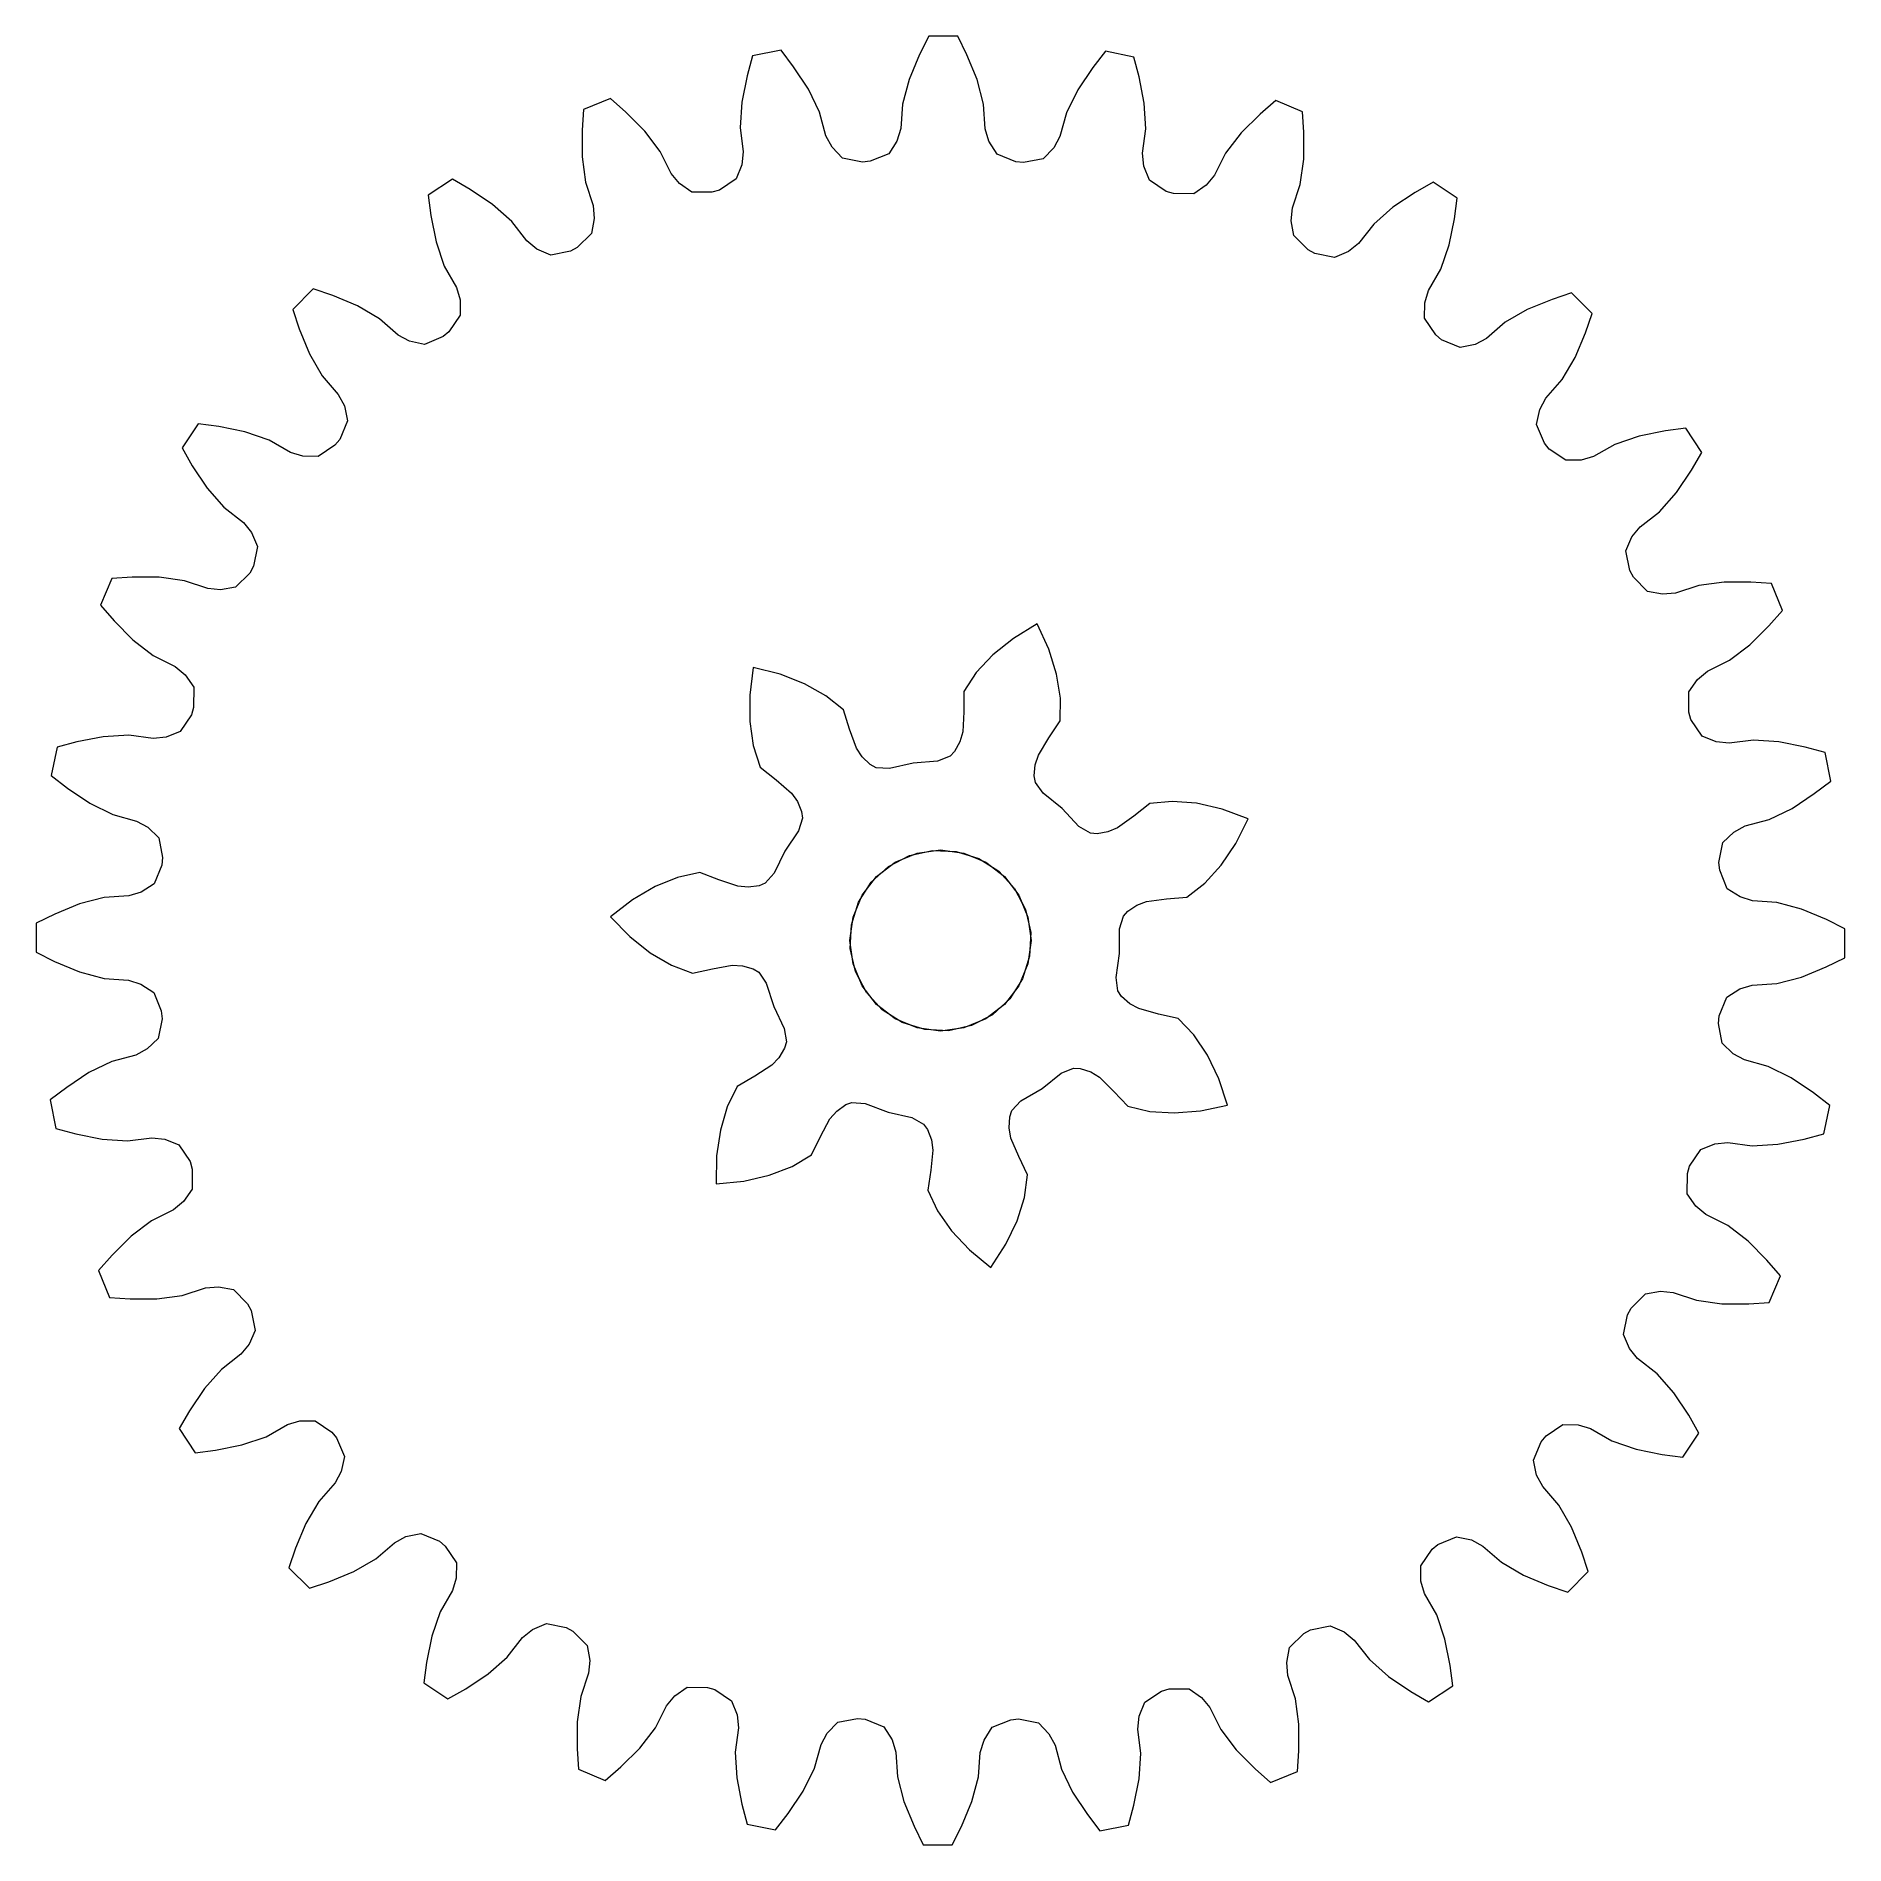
# Model space of a CAD drawing. Header units: millimetres. Extents: x 28.03 to 38.02, y 8.24 to 18.23.
import ezdxf

# ---------------------------------------------------------------- set-up
doc = ezdxf.new("R2010")
doc.units = ezdxf.units.MM
doc.header["$MEASUREMENT"] = 0
doc.layers.add('layer 1', color=7, linetype='Continuous')

msp = doc.modelspace()

# ---------------------------------------------------------------- linework, layer by layer
at = {"layer": 'layer 1', "color": 250, "lineweight": 9}
for points, knots in [([(37.3223, 13.6683), (37.3223, 13.6683), (37.3265, 13.6258), (37.3265, 13.6258), (37.3265, 13.6258), (37.3265, 13.6258), (37.3683, 13.5228), (37.3683, 13.5228), (37.3683, 13.5228), (37.3683, 13.5228), (37.4385, 13.4772), (37.4385, 13.4772), (37.4385, 13.4772), (37.4385, 13.4772), (37.5071, 13.4558), (37.5071, 13.4558), (37.5071, 13.4558), (37.5071, 13.4558), (37.6426, 13.4458), (37.6426, 13.4458), (37.6426, 13.4458), (37.6426, 13.4458), (37.7789, 13.4094), (37.7789, 13.4094), (37.7789, 13.4094), (37.7789, 13.4094), (37.9155, 13.352), (37.9155, 13.352), (37.9155, 13.352), (37.9155, 13.352), (38.0175, 13.3016), (38.0175, 13.3016), (38.0175, 13.3016), (38.0175, 13.3016), (38.017, 13.1411), (38.017, 13.1411), (38.017, 13.1411), (38.017, 13.1411), (37.9147, 13.0913), (37.9147, 13.0913), (37.9147, 13.0913), (37.9147, 13.0913), (37.7778, 13.0347), (37.7778, 13.0347), (37.7778, 13.0347), (37.7778, 13.0347), (37.6412, 12.9992), (37.6412, 12.9992), (37.6412, 12.9992), (37.6412, 12.9992), (37.5057, 12.99), (37.5057, 12.99), (37.5057, 12.99), (37.5057, 12.99), (37.4369, 12.969), (37.4369, 12.969), (37.4369, 12.969), (37.4369, 12.969), (37.3664, 12.9238), (37.3664, 12.9238), (37.3664, 12.9238), (37.3664, 12.9238), (37.324, 12.8211), (37.324, 12.8211), (37.324, 12.8211), (37.324, 12.8211), (37.3197, 12.7787), (37.3197, 12.7787), (37.3197, 12.7787), (37.3197, 12.7787), (37.3406, 12.6696), (37.3406, 12.6696), (37.3406, 12.6696), (37.3406, 12.6696), (37.4006, 12.611), (37.4006, 12.611), (37.4006, 12.611), (37.4006, 12.611), (37.4637, 12.5768), (37.4637, 12.5768), (37.4637, 12.5768), (37.4637, 12.5768), (37.5946, 12.5403), (37.5946, 12.5403), (37.5946, 12.5403), (37.5946, 12.5403), (37.7212, 12.4782), (37.7212, 12.4782), (37.7212, 12.4782), (37.7212, 12.4782), (37.844, 12.3952), (37.844, 12.3952), (37.844, 12.3952), (37.844, 12.3952), (37.9342, 12.3258), (37.9342, 12.3258), (37.9342, 12.3258), (37.9342, 12.3258), (37.9024, 12.1687), (37.9024, 12.1687), (37.9024, 12.1687), (37.9024, 12.1687), (37.7924, 12.1396), (37.7924, 12.1396), (37.7924, 12.1396), (37.7924, 12.1396), (37.647, 12.1109), (37.647, 12.1109), (37.647, 12.1109), (37.647, 12.1109), (37.5061, 12.1028), (37.5061, 12.1028), (37.5061, 12.1028), (37.5061, 12.1028), (37.3715, 12.1201), (37.3715, 12.1201), (37.3715, 12.1201), (37.3715, 12.1201), (37.2999, 12.113), (37.2999, 12.113), (37.2999, 12.113), (37.2999, 12.113), (37.222, 12.0823), (37.222, 12.0823), (37.222, 12.0823), (37.222, 12.0823), (37.1602, 11.9899), (37.1602, 11.9899), (37.1602, 11.9899), (37.1602, 11.9899), (37.1477, 11.9491), (37.1477, 11.9491), (37.1477, 11.9491), (37.1477, 11.9491), (37.147, 11.8381), (37.147, 11.8381), (37.147, 11.8381), (37.147, 11.8381), (37.1944, 11.7689), (37.1944, 11.7689), (37.1944, 11.7689), (37.1944, 11.7689), (37.2496, 11.723), (37.2496, 11.723), (37.2496, 11.723), (37.2496, 11.723), (37.3709, 11.6618), (37.3709, 11.6618), (37.3709, 11.6618), (37.3709, 11.6618), (37.483, 11.576), (37.483, 11.576), (37.483, 11.576), (37.483, 11.576), (37.5872, 11.4708), (37.5872, 11.4708), (37.5872, 11.4708), (37.5872, 11.4708), (37.6621, 11.3851), (37.6621, 11.3851), (37.6621, 11.3851), (37.6621, 11.3851), (37.6003, 11.2371), (37.6003, 11.2371), (37.6003, 11.2371), (37.6003, 11.2371), (37.4867, 11.2302), (37.4867, 11.2302), (37.4867, 11.2302), (37.4867, 11.2302), (37.3385, 11.2303), (37.3385, 11.2303), (37.3385, 11.2303), (37.3385, 11.2303), (37.1988, 11.2498), (37.1988, 11.2498), (37.1988, 11.2498), (37.1988, 11.2498), (37.0701, 11.2931), (37.0701, 11.2931), (37.0701, 11.2931), (37.0701, 11.2931), (36.9985, 11.3001), (36.9985, 11.3001), (36.9985, 11.3001), (36.9985, 11.3001), (36.9161, 11.2852), (36.9161, 11.2852), (36.9161, 11.2852), (36.9161, 11.2852), (36.8375, 11.2067), (36.8375, 11.2067), (36.8375, 11.2067), (36.8375, 11.2067), (36.8173, 11.1691), (36.8173, 11.1691), (36.8173, 11.1691), (36.8173, 11.1691), (36.7949, 11.0603), (36.7949, 11.0603), (36.7949, 11.0603), (36.7949, 11.0603), (36.828, 10.9832), (36.828, 10.9832), (36.828, 10.9832), (36.828, 10.9832), (36.8731, 10.9274), (36.8731, 10.9274), (36.8731, 10.9274), (36.8731, 10.9274), (36.9801, 10.8437), (36.9801, 10.8437), (36.9801, 10.8437), (36.9801, 10.8437), (37.0733, 10.7378), (37.0733, 10.7378), (37.0733, 10.7378), (37.0733, 10.7378), (37.155, 10.6142), (37.155, 10.6142), (37.155, 10.6142), (37.155, 10.6142), (37.2118, 10.5156), (37.2118, 10.5156), (37.2118, 10.5156), (37.2118, 10.5156), (37.1223, 10.3825), (37.1223, 10.3825), (37.1223, 10.3825), (37.1223, 10.3825), (37.0095, 10.3979), (37.0095, 10.3979), (37.0095, 10.3979), (37.0095, 10.3979), (36.8642, 10.4268), (36.8642, 10.4268), (36.8642, 10.4268), (36.8642, 10.4268), (36.7309, 10.4733), (36.7309, 10.4733), (36.7309, 10.4733), (36.7309, 10.4733), (36.6131, 10.5408), (36.6131, 10.5408), (36.6131, 10.5408), (36.6131, 10.5408), (36.5443, 10.5616), (36.5443, 10.5616), (36.5443, 10.5616), (36.5443, 10.5616), (36.4606, 10.5632), (36.4606, 10.5632), (36.4606, 10.5632), (36.4606, 10.5632), (36.3682, 10.5014), (36.3682, 10.5014), (36.3682, 10.5014), (36.3682, 10.5014), (36.3411, 10.4685), (36.3411, 10.4685), (36.3411, 10.4685), (36.3411, 10.4685), (36.2978, 10.3661), (36.2978, 10.3661), (36.2978, 10.3661), (36.2978, 10.3661), (36.3153, 10.2841), (36.3153, 10.2841), (36.3153, 10.2841), (36.3153, 10.2841), (36.3486, 10.2205), (36.3486, 10.2205), (36.3486, 10.2205), (36.3486, 10.2205), (36.4372, 10.1176), (36.4372, 10.1176), (36.4372, 10.1176), (36.4372, 10.1176), (36.508, 9.9956), (36.508, 9.9956), (36.508, 9.9956), (36.508, 9.9956), (36.564, 9.8584), (36.564, 9.8584), (36.564, 9.8584), (36.564, 9.8584), (36.6004, 9.7506), (36.6004, 9.7506), (36.6004, 9.7506), (36.6004, 9.7506), (36.4867, 9.6374), (36.4867, 9.6374), (36.4867, 9.6374), (36.4867, 9.6374), (36.379, 9.6746), (36.379, 9.6746), (36.379, 9.6746), (36.379, 9.6746), (36.2423, 9.7314), (36.2423, 9.7314), (36.2423, 9.7314), (36.2423, 9.7314), (36.1206, 9.8029), (36.1206, 9.8029), (36.1206, 9.8029), (36.1206, 9.8029), (36.0182, 9.8922), (36.0182, 9.8922), (36.0182, 9.8922), (36.0182, 9.8922), (35.9548, 9.926), (35.9548, 9.926), (35.9548, 9.926), (35.9548, 9.926), (35.8729, 9.9438), (35.8729, 9.9438), (35.8729, 9.9438), (35.8729, 9.9438), (35.7703, 9.9012), (35.7703, 9.9012), (35.7703, 9.9012), (35.7703, 9.9012), (35.7373, 9.8743), (35.7373, 9.8743), (35.7373, 9.8743), (35.7373, 9.8743), (35.6749, 9.7823), (35.6749, 9.7823), (35.6749, 9.7823), (35.6749, 9.7823), (35.676, 9.6985), (35.676, 9.6985), (35.676, 9.6985), (35.676, 9.6985), (35.6963, 9.6296), (35.6963, 9.6296), (35.6963, 9.6296), (35.6963, 9.6296), (35.7631, 9.5114), (35.7631, 9.5114), (35.7631, 9.5114), (35.7631, 9.5114), (35.8087, 9.3779), (35.8087, 9.3779), (35.8087, 9.3779), (35.8087, 9.3779), (35.8369, 9.2324), (35.8369, 9.2324), (35.8369, 9.2324), (35.8369, 9.2324), (35.8516, 9.1195), (35.8516, 9.1195), (35.8516, 9.1195), (35.8516, 9.1195), (35.7179, 9.0308), (35.7179, 9.0308), (35.7179, 9.0308), (35.7179, 9.0308), (35.6196, 9.0882), (35.6196, 9.0882), (35.6196, 9.0882), (35.6196, 9.0882), (35.4965, 9.1706), (35.4965, 9.1706), (35.4965, 9.1706), (35.4965, 9.1706), (35.3912, 9.2645), (35.3912, 9.2645), (35.3912, 9.2645), (35.3912, 9.2645), (35.3081, 9.372), (35.3081, 9.372), (35.3081, 9.372), (35.3081, 9.372), (35.2525, 9.4174), (35.2525, 9.4174), (35.2525, 9.4174), (35.2525, 9.4174), (35.1757, 9.451), (35.1757, 9.451), (35.1757, 9.451), (35.1757, 9.451), (35.0668, 9.4293), (35.0668, 9.4293), (35.0668, 9.4293), (35.0668, 9.4293), (35.0291, 9.4092), (35.0291, 9.4092), (35.0291, 9.4092), (35.0291, 9.4092), (34.95, 9.3312), (34.95, 9.3312), (34.95, 9.3312), (34.95, 9.3312), (34.9347, 9.2488), (34.9347, 9.2488), (34.9347, 9.2488), (34.9347, 9.2488), (34.9412, 9.1773), (34.9412, 9.1773), (34.9412, 9.1773), (34.9412, 9.1773), (34.9837, 9.0483), (34.9837, 9.0483), (34.9837, 9.0483), (34.9837, 9.0483), (35.0024, 8.9084), (35.0024, 8.9084), (35.0024, 8.9084), (35.0024, 8.9084), (35.0016, 8.7603), (35.0016, 8.7603), (35.0016, 8.7603), (35.0016, 8.7603), (34.994, 8.6467), (34.994, 8.6467), (34.994, 8.6467), (34.994, 8.6467), (34.8456, 8.5858), (34.8456, 8.5858), (34.8456, 8.5858), (34.8456, 8.5858), (34.7604, 8.6613), (34.7604, 8.6613), (34.7604, 8.6613), (34.7604, 8.6613), (34.6558, 8.766), (34.6558, 8.766), (34.6558, 8.766), (34.6558, 8.766), (34.5707, 8.8787), (34.5707, 8.8787), (34.5707, 8.8787), (34.5707, 8.8787), (34.5103, 9.0003), (34.5103, 9.0003), (34.5103, 9.0003), (34.5103, 9.0003), (34.4647, 9.0558), (34.4647, 9.0558), (34.4647, 9.0558), (34.4647, 9.0558), (34.3958, 9.1037), (34.3958, 9.1037), (34.3958, 9.1037), (34.3958, 9.1037), (34.2847, 9.1036), (34.2847, 9.1036), (34.2847, 9.1036), (34.2847, 9.1036), (34.2439, 9.0913), (34.2439, 9.0913), (34.2439, 9.0913), (34.2439, 9.0913), (34.1511, 9.0302), (34.1511, 9.0302), (34.1511, 9.0302), (34.1511, 9.0302), (34.12, 8.9523), (34.12, 8.9523), (34.12, 8.9523), (34.12, 8.9523), (34.1125, 8.8809), (34.1125, 8.8809), (34.1125, 8.8809), (34.1125, 8.8809), (34.1289, 8.7461), (34.1289, 8.7461), (34.1289, 8.7461), (34.1289, 8.7461), (34.1199, 8.6053), (34.1199, 8.6053), (34.1199, 8.6053), (34.1199, 8.6053), (34.0903, 8.4602), (34.0903, 8.4602), (34.0903, 8.4602), (34.0903, 8.4602), (34.0606, 8.3503), (34.0606, 8.3503), (34.0606, 8.3503), (34.0606, 8.3503), (33.9033, 8.3195), (33.9033, 8.3195), (33.9033, 8.3195), (33.9033, 8.3195), (33.8344, 8.4101), (33.8344, 8.4101), (33.8344, 8.4101), (33.8344, 8.4101), (33.7522, 8.5333), (33.7522, 8.5333), (33.7522, 8.5333), (33.7522, 8.5333), (33.6908, 8.6604), (33.6908, 8.6604), (33.6908, 8.6604), (33.6908, 8.6604), (33.6552, 8.7914), (33.6552, 8.7914), (33.6552, 8.7914), (33.6552, 8.7914), (33.6213, 8.8548), (33.6213, 8.8548), (33.6213, 8.8548), (33.6213, 8.8548), (33.5632, 8.9151), (33.5632, 8.9151), (33.5632, 8.9151), (33.5632, 8.9151), (33.4542, 8.9368), (33.4542, 8.9368), (33.4542, 8.9368), (33.4542, 8.9368), (33.4117, 8.9327), (33.4117, 8.9327), (33.4117, 8.9327), (33.4117, 8.9327), (33.3087, 8.8908), (33.3087, 8.8908), (33.3087, 8.8908), (33.3087, 8.8908), (33.2631, 8.8206), (33.2631, 8.8206), (33.2631, 8.8206), (33.2631, 8.8206), (33.2417, 8.752), (33.2417, 8.752), (33.2417, 8.752), (33.2417, 8.752), (33.2317, 8.6165), (33.2317, 8.6165), (33.2317, 8.6165), (33.2317, 8.6165), (33.1953, 8.4802), (33.1953, 8.4802), (33.1953, 8.4802), (33.1953, 8.4802), (33.1379, 8.3436), (33.1379, 8.3436), (33.1379, 8.3436), (33.1379, 8.3436), (33.0875, 8.2417), (33.0875, 8.2417), (33.0875, 8.2417), (33.0875, 8.2417), (32.927, 8.2421), (32.927, 8.2421), (32.927, 8.2421), (32.927, 8.2421), (32.8772, 8.3444), (32.8772, 8.3444), (32.8772, 8.3444), (32.8772, 8.3444), (32.8206, 8.4813), (32.8206, 8.4813), (32.8206, 8.4813), (32.8206, 8.4813), (32.7851, 8.6179), (32.7851, 8.6179), (32.7851, 8.6179), (32.7851, 8.6179), (32.7759, 8.7534), (32.7759, 8.7534), (32.7759, 8.7534), (32.7759, 8.7534), (32.7549, 8.8222), (32.7549, 8.8222), (32.7549, 8.8222), (32.7549, 8.8222), (32.7097, 8.8927), (32.7097, 8.8927), (32.7097, 8.8927), (32.7097, 8.8927), (32.607, 8.9351), (32.607, 8.9351), (32.607, 8.9351), (32.607, 8.9351), (32.5646, 8.9394), (32.5646, 8.9394), (32.5646, 8.9394), (32.5646, 8.9394), (32.4555, 8.9185), (32.4555, 8.9185), (32.4555, 8.9185), (32.4555, 8.9185), (32.3969, 8.8585), (32.3969, 8.8585), (32.3969, 8.8585), (32.3969, 8.8585), (32.3627, 8.7954), (32.3627, 8.7954), (32.3627, 8.7954), (32.3627, 8.7954), (32.3262, 8.6645), (32.3262, 8.6645), (32.3262, 8.6645), (32.3262, 8.6645), (32.2641, 8.5379), (32.2641, 8.5379), (32.2641, 8.5379), (32.2641, 8.5379), (32.1811, 8.4151), (32.1811, 8.4151), (32.1811, 8.4151), (32.1811, 8.4151), (32.1117, 8.3249), (32.1117, 8.3249), (32.1117, 8.3249), (32.1117, 8.3249), (31.9546, 8.3567), (31.9546, 8.3567), (31.9546, 8.3567), (31.9546, 8.3567), (31.9255, 8.4667), (31.9255, 8.4667), (31.9255, 8.4667), (31.9255, 8.4667), (31.8968, 8.6121), (31.8968, 8.6121), (31.8968, 8.6121), (31.8968, 8.6121), (31.8887, 8.753), (31.8887, 8.753), (31.8887, 8.753), (31.8887, 8.753), (31.906, 8.8876), (31.906, 8.8876), (31.906, 8.8876), (31.906, 8.8876), (31.8989, 8.9592), (31.8989, 8.9592), (31.8989, 8.9592), (31.8989, 8.9592), (31.8682, 9.0372), (31.8682, 9.0372), (31.8682, 9.0372), (31.8682, 9.0372), (31.7758, 9.0989), (31.7758, 9.0989), (31.7758, 9.0989), (31.7758, 9.0989), (31.735, 9.1114), (31.735, 9.1114), (31.735, 9.1114), (31.735, 9.1114), (31.624, 9.1121), (31.624, 9.1121), (31.624, 9.1121), (31.624, 9.1121), (31.5548, 9.0647), (31.5548, 9.0647), (31.5548, 9.0647), (31.5548, 9.0647), (31.5089, 9.0095), (31.5089, 9.0095), (31.5089, 9.0095), (31.5089, 9.0095), (31.4477, 8.8882), (31.4477, 8.8882), (31.4477, 8.8882), (31.4477, 8.8882), (31.3619, 8.7761), (31.3619, 8.7761), (31.3619, 8.7761), (31.3619, 8.7761), (31.2567, 8.6719), (31.2567, 8.6719), (31.2567, 8.6719), (31.2567, 8.6719), (31.171, 8.597), (31.171, 8.597), (31.171, 8.597), (31.171, 8.597), (31.023, 8.6588), (31.023, 8.6588), (31.023, 8.6588), (31.023, 8.6588), (31.0161, 8.7724), (31.0161, 8.7724), (31.0161, 8.7724), (31.0161, 8.7724), (31.0162, 8.9206), (31.0162, 8.9206), (31.0162, 8.9206), (31.0162, 8.9206), (31.0357, 9.0603), (31.0357, 9.0603), (31.0357, 9.0603), (31.0357, 9.0603), (31.079, 9.1891), (31.079, 9.1891), (31.079, 9.1891), (31.079, 9.1891), (31.086, 9.2606), (31.086, 9.2606), (31.086, 9.2606), (31.086, 9.2606), (31.0711, 9.343), (31.0711, 9.343), (31.0711, 9.343), (31.0711, 9.343), (30.9926, 9.4216), (30.9926, 9.4216), (30.9926, 9.4216), (30.9926, 9.4216), (30.955, 9.4418), (30.955, 9.4418), (30.955, 9.4418), (30.955, 9.4418), (30.8462, 9.4642), (30.8462, 9.4642), (30.8462, 9.4642), (30.8462, 9.4642), (30.7691, 9.4311), (30.7691, 9.4311), (30.7691, 9.4311), (30.7691, 9.4311), (30.7133, 9.386), (30.7133, 9.386), (30.7133, 9.386), (30.7133, 9.386), (30.6296, 9.279), (30.6296, 9.279), (30.6296, 9.279), (30.6296, 9.279), (30.5237, 9.1858), (30.5237, 9.1858), (30.5237, 9.1858), (30.5237, 9.1858), (30.4001, 9.1041), (30.4001, 9.1041), (30.4001, 9.1041), (30.4001, 9.1041), (30.3015, 9.0473), (30.3015, 9.0473), (30.3015, 9.0473), (30.3015, 9.0473), (30.1684, 9.1368), (30.1684, 9.1368), (30.1684, 9.1368), (30.1684, 9.1368), (30.1838, 9.2496), (30.1838, 9.2496), (30.1838, 9.2496), (30.1838, 9.2496), (30.2127, 9.3949), (30.2127, 9.3949), (30.2127, 9.3949), (30.2127, 9.3949), (30.2592, 9.5282), (30.2592, 9.5282), (30.2592, 9.5282), (30.2592, 9.5282), (30.3267, 9.646), (30.3267, 9.646), (30.3267, 9.646), (30.3267, 9.646), (30.3475, 9.7148), (30.3475, 9.7148), (30.3475, 9.7148), (30.3475, 9.7148), (30.3491, 9.7985), (30.3491, 9.7985), (30.3491, 9.7985), (30.3491, 9.7985), (30.2873, 9.8909), (30.2873, 9.8909), (30.2873, 9.8909), (30.2873, 9.8909), (30.2544, 9.9181), (30.2544, 9.9181), (30.2544, 9.9181), (30.2544, 9.9181), (30.152, 9.9613), (30.152, 9.9613), (30.152, 9.9613), (30.152, 9.9613), (30.07, 9.9439), (30.07, 9.9439), (30.07, 9.9439), (30.07, 9.9439), (30.0064, 9.9105), (30.0064, 9.9105), (30.0064, 9.9105), (30.0064, 9.9105), (29.9035, 9.8219), (29.9035, 9.8219), (29.9035, 9.8219), (29.9035, 9.8219), (29.7814, 9.7512), (29.7814, 9.7512), (29.7814, 9.7512), (29.7814, 9.7512), (29.6443, 9.6951), (29.6443, 9.6951), (29.6443, 9.6951), (29.6443, 9.6951), (29.5365, 9.6587), (29.5365, 9.6587), (29.5365, 9.6587), (29.5365, 9.6587), (29.4233, 9.7724), (29.4233, 9.7724), (29.4233, 9.7724), (29.4233, 9.7724), (29.4605, 9.8801), (29.4605, 9.8801), (29.4605, 9.8801), (29.4605, 9.8801), (29.5173, 10.0168), (29.5173, 10.0168), (29.5173, 10.0168), (29.5173, 10.0168), (29.5888, 10.1385), (29.5888, 10.1385), (29.5888, 10.1385), (29.5888, 10.1385), (29.6781, 10.2409), (29.6781, 10.2409), (29.6781, 10.2409), (29.6781, 10.2409), (29.7119, 10.3043), (29.7119, 10.3043), (29.7119, 10.3043), (29.7119, 10.3043), (29.7297, 10.3862), (29.7297, 10.3862), (29.7297, 10.3862), (29.7297, 10.3862), (29.6871, 10.4888), (29.6871, 10.4888), (29.6871, 10.4888), (29.6871, 10.4888), (29.6602, 10.5218), (29.6602, 10.5218), (29.6602, 10.5218), (29.6602, 10.5218), (29.5682, 10.5842), (29.5682, 10.5842), (29.5682, 10.5842), (29.5682, 10.5842), (29.4844, 10.5831), (29.4844, 10.5831), (29.4844, 10.5831), (29.4844, 10.5831), (29.4155, 10.5629), (29.4155, 10.5629), (29.4155, 10.5629), (29.4155, 10.5629), (29.2973, 10.496), (29.2973, 10.496), (29.2973, 10.496), (29.2973, 10.496), (29.1638, 10.4504), (29.1638, 10.4504), (29.1638, 10.4504), (29.1638, 10.4504), (29.0183, 10.4222), (29.0183, 10.4222), (29.0183, 10.4222), (29.0183, 10.4222), (28.9054, 10.4075), (28.9054, 10.4075), (28.9054, 10.4075), (28.9054, 10.4075), (28.8167, 10.5412), (28.8167, 10.5412), (28.8167, 10.5412), (28.8167, 10.5412), (28.8741, 10.6395), (28.8741, 10.6395), (28.8741, 10.6395), (28.8741, 10.6395), (28.9565, 10.7626), (28.9565, 10.7626), (28.9565, 10.7626), (28.9565, 10.7626), (29.0504, 10.868), (29.0504, 10.868), (29.0504, 10.868), (29.0504, 10.868), (29.1579, 10.951), (29.1579, 10.951), (29.1579, 10.951), (29.1579, 10.951), (29.2033, 11.0066), (29.2033, 11.0066), (29.2033, 11.0066), (29.2033, 11.0066), (29.2369, 11.0834), (29.2369, 11.0834), (29.2369, 11.0834), (29.2369, 11.0834), (29.2152, 11.1923), (29.2152, 11.1923), (29.2152, 11.1923), (29.2152, 11.1923), (29.1951, 11.23), (29.1951, 11.23), (29.1951, 11.23), (29.1951, 11.23), (29.1171, 11.3091), (29.1171, 11.3091), (29.1171, 11.3091), (29.1171, 11.3091), (29.0347, 11.3244), (29.0347, 11.3244), (29.0347, 11.3244), (29.0347, 11.3244), (28.9632, 11.3179), (28.9632, 11.3179), (28.9632, 11.3179), (28.9632, 11.3179), (28.8342, 11.2754), (28.8342, 11.2754), (28.8342, 11.2754), (28.8342, 11.2754), (28.6943, 11.2567), (28.6943, 11.2567), (28.6943, 11.2567), (28.6943, 11.2567), (28.5462, 11.2575), (28.5462, 11.2575), (28.5462, 11.2575), (28.5462, 11.2575), (28.4326, 11.2651), (28.4326, 11.2651), (28.4326, 11.2651), (28.4326, 11.2651), (28.3717, 11.4135), (28.3717, 11.4135), (28.3717, 11.4135), (28.3717, 11.4135), (28.4472, 11.4987), (28.4472, 11.4987), (28.4472, 11.4987), (28.4472, 11.4987), (28.5519, 11.6033), (28.5519, 11.6033), (28.5519, 11.6033), (28.5519, 11.6033), (28.6646, 11.6884), (28.6646, 11.6884), (28.6646, 11.6884), (28.6646, 11.6884), (28.7862, 11.7488), (28.7862, 11.7488), (28.7862, 11.7488), (28.7862, 11.7488), (28.8417, 11.7944), (28.8417, 11.7944), (28.8417, 11.7944), (28.8417, 11.7944), (28.8896, 11.8633), (28.8896, 11.8633), (28.8896, 11.8633), (28.8896, 11.8633), (28.8895, 11.9744), (28.8895, 11.9744), (28.8895, 11.9744), (28.8895, 11.9744), (28.8772, 12.0153), (28.8772, 12.0153), (28.8772, 12.0153), (28.8772, 12.0153), (28.8161, 12.108), (28.8161, 12.108), (28.8161, 12.108), (28.8161, 12.108), (28.7382, 12.1391), (28.7382, 12.1391), (28.7382, 12.1391), (28.7382, 12.1391), (28.6668, 12.1467), (28.6668, 12.1467), (28.6668, 12.1467), (28.6668, 12.1467), (28.532, 12.1302), (28.532, 12.1302), (28.532, 12.1302), (28.532, 12.1302), (28.3912, 12.1392), (28.3912, 12.1392), (28.3912, 12.1392), (28.3912, 12.1392), (28.2461, 12.1688), (28.2461, 12.1688), (28.2461, 12.1688), (28.2461, 12.1688), (28.1362, 12.1985), (28.1362, 12.1985), (28.1362, 12.1985), (28.1362, 12.1985), (28.1053, 12.3559), (28.1053, 12.3559), (28.1053, 12.3559), (28.1053, 12.3559), (28.196, 12.4248), (28.196, 12.4248), (28.196, 12.4248), (28.196, 12.4248), (28.3192, 12.5069), (28.3192, 12.5069), (28.3192, 12.5069), (28.3192, 12.5069), (28.4463, 12.5683), (28.4463, 12.5683), (28.4463, 12.5683), (28.4463, 12.5683), (28.5773, 12.6039), (28.5773, 12.6039), (28.5773, 12.6039), (28.5773, 12.6039), (28.6407, 12.6378), (28.6407, 12.6378), (28.6407, 12.6378), (28.6407, 12.6378), (28.701, 12.6959), (28.701, 12.6959), (28.701, 12.6959), (28.701, 12.6959), (28.7227, 12.8049), (28.7227, 12.8049), (28.7227, 12.8049), (28.7227, 12.8049), (28.7186, 12.8474), (28.7186, 12.8474), (28.7186, 12.8474), (28.7186, 12.8474), (28.6767, 12.9504), (28.6767, 12.9504), (28.6767, 12.9504), (28.6767, 12.9504), (28.6065, 12.996), (28.6065, 12.996), (28.6065, 12.996), (28.6065, 12.996), (28.5379, 13.0174), (28.5379, 13.0174), (28.5379, 13.0174), (28.5379, 13.0174), (28.4024, 13.0275), (28.4024, 13.0275), (28.4024, 13.0275), (28.4024, 13.0275), (28.2661, 13.0638), (28.2661, 13.0638), (28.2661, 13.0638), (28.2661, 13.0638), (28.1295, 13.1212), (28.1295, 13.1212), (28.1295, 13.1212), (28.1295, 13.1212), (28.0275, 13.1717), (28.0275, 13.1717), (28.0275, 13.1717), (28.0275, 13.1717), (28.028, 13.3321), (28.028, 13.3321), (28.028, 13.3321), (28.028, 13.3321), (28.1303, 13.3819), (28.1303, 13.3819), (28.1303, 13.3819), (28.1303, 13.3819), (28.2672, 13.4385), (28.2672, 13.4385), (28.2672, 13.4385), (28.2672, 13.4385), (28.4038, 13.474), (28.4038, 13.474), (28.4038, 13.474), (28.4038, 13.474), (28.5393, 13.4832), (28.5393, 13.4832), (28.5393, 13.4832), (28.5393, 13.4832), (28.6081, 13.5042), (28.6081, 13.5042), (28.6081, 13.5042), (28.6081, 13.5042), (28.6786, 13.5494), (28.6786, 13.5494), (28.6786, 13.5494), (28.6786, 13.5494), (28.721, 13.6521), (28.721, 13.6521), (28.721, 13.6521), (28.721, 13.6521), (28.7253, 13.6945), (28.7253, 13.6945), (28.7253, 13.6945), (28.7253, 13.6945), (28.7044, 13.8036), (28.7044, 13.8036), (28.7044, 13.8036), (28.7044, 13.8036), (28.6444, 13.8622), (28.6444, 13.8622), (28.6444, 13.8622), (28.6444, 13.8622), (28.5813, 13.8965), (28.5813, 13.8965), (28.5813, 13.8965), (28.5813, 13.8965), (28.4504, 13.9329), (28.4504, 13.9329), (28.4504, 13.9329), (28.4504, 13.9329), (28.3238, 13.9951), (28.3238, 13.9951), (28.3238, 13.9951), (28.3238, 13.9951), (28.201, 14.078), (28.201, 14.078), (28.201, 14.078), (28.201, 14.078), (28.1108, 14.1474), (28.1108, 14.1474), (28.1108, 14.1474), (28.1108, 14.1474), (28.1426, 14.3045), (28.1426, 14.3045), (28.1426, 14.3045), (28.1426, 14.3045), (28.2526, 14.3336), (28.2526, 14.3336), (28.2526, 14.3336), (28.2526, 14.3336), (28.398, 14.3623), (28.398, 14.3623), (28.398, 14.3623), (28.398, 14.3623), (28.5389, 14.3704), (28.5389, 14.3704), (28.5389, 14.3704), (28.5389, 14.3704), (28.6735, 14.3531), (28.6735, 14.3531), (28.6735, 14.3531), (28.6735, 14.3531), (28.7451, 14.3603), (28.7451, 14.3603), (28.7451, 14.3603), (28.7451, 14.3603), (28.8231, 14.3909), (28.8231, 14.3909), (28.8231, 14.3909), (28.8231, 14.3909), (28.8848, 14.4833), (28.8848, 14.4833), (28.8848, 14.4833), (28.8848, 14.4833), (28.8973, 14.5241), (28.8973, 14.5241), (28.8973, 14.5241), (28.8973, 14.5241), (28.898, 14.6351), (28.898, 14.6351), (28.898, 14.6351), (28.898, 14.6351), (28.8506, 14.7043), (28.8506, 14.7043), (28.8506, 14.7043), (28.8506, 14.7043), (28.7954, 14.7502), (28.7954, 14.7502), (28.7954, 14.7502), (28.7954, 14.7502), (28.6741, 14.8114), (28.6741, 14.8114), (28.6741, 14.8114), (28.6741, 14.8114), (28.562, 14.8972), (28.562, 14.8972), (28.562, 14.8972), (28.562, 14.8972), (28.4578, 15.0024), (28.4578, 15.0024), (28.4578, 15.0024), (28.4578, 15.0024), (28.3829, 15.0881), (28.3829, 15.0881), (28.3829, 15.0881), (28.3829, 15.0881), (28.4447, 15.2361), (28.4447, 15.2361), (28.4447, 15.2361), (28.4447, 15.2361), (28.5583, 15.243), (28.5583, 15.243), (28.5583, 15.243), (28.5583, 15.243), (28.7065, 15.2429), (28.7065, 15.2429), (28.7065, 15.2429), (28.7065, 15.2429), (28.8462, 15.2234), (28.8462, 15.2234), (28.8462, 15.2234), (28.8462, 15.2234), (28.975, 15.1801), (28.975, 15.1801), (28.975, 15.1801), (28.975, 15.1801), (29.0465, 15.1731), (29.0465, 15.1731), (29.0465, 15.1731), (29.0465, 15.1731), (29.1289, 15.188), (29.1289, 15.188), (29.1289, 15.188), (29.1289, 15.188), (29.2075, 15.2665), (29.2075, 15.2665), (29.2075, 15.2665), (29.2075, 15.2665), (29.2277, 15.3041), (29.2277, 15.3041), (29.2277, 15.3041), (29.2277, 15.3041), (29.2501, 15.413), (29.2501, 15.413), (29.2501, 15.413), (29.2501, 15.413), (29.217, 15.49), (29.217, 15.49), (29.217, 15.49), (29.217, 15.49), (29.1719, 15.5458), (29.1719, 15.5458), (29.1719, 15.5458), (29.1719, 15.5458), (29.0649, 15.6295), (29.0649, 15.6295), (29.0649, 15.6295), (29.0649, 15.6295), (28.9717, 15.7355), (28.9717, 15.7355), (28.9717, 15.7355), (28.9717, 15.7355), (28.89, 15.859), (28.89, 15.859), (28.89, 15.859), (28.89, 15.859), (28.8332, 15.9576), (28.8332, 15.9576), (28.8332, 15.9576), (28.8332, 15.9576), (28.9227, 16.0907), (28.9227, 16.0907), (28.9227, 16.0907), (28.9227, 16.0907), (29.0355, 16.0754), (29.0355, 16.0754), (29.0355, 16.0754), (29.0355, 16.0754), (29.1808, 16.0464), (29.1808, 16.0464), (29.1808, 16.0464), (29.1808, 16.0464), (29.3141, 15.9999), (29.3141, 15.9999), (29.3141, 15.9999), (29.3141, 15.9999), (29.4319, 15.9324), (29.4319, 15.9324), (29.4319, 15.9324), (29.4319, 15.9324), (29.5007, 15.9116), (29.5007, 15.9116), (29.5007, 15.9116), (29.5007, 15.9116), (29.5844, 15.91), (29.5844, 15.91), (29.5844, 15.91), (29.5844, 15.91), (29.6768, 15.9718), (29.6768, 15.9718), (29.6768, 15.9718), (29.6768, 15.9718), (29.704, 16.0047), (29.704, 16.0047), (29.704, 16.0047), (29.704, 16.0047), (29.7472, 16.1071), (29.7472, 16.1071), (29.7472, 16.1071), (29.7472, 16.1071), (29.7298, 16.1891), (29.7298, 16.1891), (29.7298, 16.1891), (29.7298, 16.1891), (29.6964, 16.2527), (29.6964, 16.2527), (29.6964, 16.2527), (29.6964, 16.2527), (29.6078, 16.3556), (29.6078, 16.3556), (29.6078, 16.3556), (29.6078, 16.3556), (29.5371, 16.4777), (29.5371, 16.4777), (29.5371, 16.4777), (29.5371, 16.4777), (29.481, 16.6148), (29.481, 16.6148), (29.481, 16.6148), (29.481, 16.6148), (29.4445, 16.7227), (29.4445, 16.7227), (29.4445, 16.7227), (29.4445, 16.7227), (29.5583, 16.8358), (29.5583, 16.8358), (29.5583, 16.8358), (29.5583, 16.8358), (29.666, 16.7986), (29.666, 16.7986), (29.666, 16.7986), (29.666, 16.7986), (29.8027, 16.7418), (29.8027, 16.7418), (29.8027, 16.7418), (29.8027, 16.7418), (29.9244, 16.6703), (29.9244, 16.6703), (29.9244, 16.6703), (29.9244, 16.6703), (30.0268, 16.581), (30.0268, 16.581), (30.0268, 16.581), (30.0268, 16.581), (30.0902, 16.5473), (30.0902, 16.5473), (30.0902, 16.5473), (30.0902, 16.5473), (30.1721, 16.5294), (30.1721, 16.5294), (30.1721, 16.5294), (30.1721, 16.5294), (30.2747, 16.572), (30.2747, 16.572), (30.2747, 16.572), (30.2747, 16.572), (30.3077, 16.5989), (30.3077, 16.5989), (30.3077, 16.5989), (30.3077, 16.5989), (30.3701, 16.6909), (30.3701, 16.6909), (30.3701, 16.6909), (30.3701, 16.6909), (30.369, 16.7747), (30.369, 16.7747), (30.369, 16.7747), (30.369, 16.7747), (30.3488, 16.8436), (30.3488, 16.8436), (30.3488, 16.8436), (30.3488, 16.8436), (30.2819, 16.9618), (30.2819, 16.9618), (30.2819, 16.9618), (30.2819, 16.9618), (30.2363, 17.0953), (30.2363, 17.0953), (30.2363, 17.0953), (30.2363, 17.0953), (30.2081, 17.2408), (30.2081, 17.2408), (30.2081, 17.2408), (30.2081, 17.2408), (30.1934, 17.3537), (30.1934, 17.3537), (30.1934, 17.3537), (30.1934, 17.3537), (30.3271, 17.4424), (30.3271, 17.4424), (30.3271, 17.4424), (30.3271, 17.4424), (30.4254, 17.385), (30.4254, 17.385), (30.4254, 17.385), (30.4254, 17.385), (30.5485, 17.3026), (30.5485, 17.3026), (30.5485, 17.3026), (30.5485, 17.3026), (30.6539, 17.2088), (30.6539, 17.2088), (30.6539, 17.2088), (30.6539, 17.2088), (30.7369, 17.1012), (30.7369, 17.1012), (30.7369, 17.1012), (30.7369, 17.1012), (30.7925, 17.0558), (30.7925, 17.0558), (30.7925, 17.0558), (30.7925, 17.0558), (30.8693, 17.0222), (30.8693, 17.0222), (30.8693, 17.0222), (30.8693, 17.0222), (30.9782, 17.0439), (30.9782, 17.0439), (30.9782, 17.0439), (30.9782, 17.0439), (31.0159, 17.064), (31.0159, 17.064), (31.0159, 17.064), (31.0159, 17.064), (31.095, 17.142), (31.095, 17.142), (31.095, 17.142), (31.095, 17.142), (31.1103, 17.2244), (31.1103, 17.2244), (31.1103, 17.2244), (31.1103, 17.2244), (31.1038, 17.2959), (31.1038, 17.2959), (31.1038, 17.2959), (31.1038, 17.2959), (31.0613, 17.4249), (31.0613, 17.4249), (31.0613, 17.4249), (31.0613, 17.4249), (31.0426, 17.5648), (31.0426, 17.5648), (31.0426, 17.5648), (31.0426, 17.5648), (31.0434, 17.7129), (31.0434, 17.7129), (31.0434, 17.7129), (31.0434, 17.7129), (31.051, 17.8265), (31.051, 17.8265), (31.051, 17.8265), (31.051, 17.8265), (31.1994, 17.8875), (31.1994, 17.8875), (31.1994, 17.8875), (31.1994, 17.8875), (31.2846, 17.8119), (31.2846, 17.8119), (31.2846, 17.8119), (31.2846, 17.8119), (31.3892, 17.7072), (31.3892, 17.7072), (31.3892, 17.7072), (31.3892, 17.7072), (31.4743, 17.5945), (31.4743, 17.5945), (31.4743, 17.5945), (31.4743, 17.5945), (31.5347, 17.4729), (31.5347, 17.4729), (31.5347, 17.4729), (31.5347, 17.4729), (31.5803, 17.4174), (31.5803, 17.4174), (31.5803, 17.4174), (31.5803, 17.4174), (31.6492, 17.3695), (31.6492, 17.3695), (31.6492, 17.3695), (31.6492, 17.3695), (31.7603, 17.3696), (31.7603, 17.3696), (31.7603, 17.3696), (31.7603, 17.3696), (31.8012, 17.3819), (31.8012, 17.3819), (31.8012, 17.3819), (31.8012, 17.3819), (31.8939, 17.443), (31.8939, 17.443), (31.8939, 17.443), (31.8939, 17.443), (31.925, 17.5209), (31.925, 17.5209), (31.925, 17.5209), (31.925, 17.5209), (31.9326, 17.5923), (31.9326, 17.5923), (31.9326, 17.5923), (31.9326, 17.5923), (31.9161, 17.7271), (31.9161, 17.7271), (31.9161, 17.7271), (31.9161, 17.7271), (31.9251, 17.8679), (31.9251, 17.8679), (31.9251, 17.8679), (31.9251, 17.8679), (31.9547, 18.013), (31.9547, 18.013), (31.9547, 18.013), (31.9547, 18.013), (31.9844, 18.1229), (31.9844, 18.1229), (31.9844, 18.1229), (31.9844, 18.1229), (32.1418, 18.1538), (32.1418, 18.1538), (32.1418, 18.1538), (32.1418, 18.1538), (32.2107, 18.0631), (32.2107, 18.0631), (32.2107, 18.0631), (32.2107, 18.0631), (32.2928, 17.9399), (32.2928, 17.9399), (32.2928, 17.9399), (32.2928, 17.9399), (32.3542, 17.8128), (32.3542, 17.8128), (32.3542, 17.8128), (32.3542, 17.8128), (32.3898, 17.6818), (32.3898, 17.6818), (32.3898, 17.6818), (32.3898, 17.6818), (32.4237, 17.6185), (32.4237, 17.6185), (32.4237, 17.6185), (32.4237, 17.6185), (32.4818, 17.5581), (32.4818, 17.5581), (32.4818, 17.5581), (32.4818, 17.5581), (32.5908, 17.5364), (32.5908, 17.5364), (32.5908, 17.5364), (32.5908, 17.5364), (32.6333, 17.5406), (32.6333, 17.5406), (32.6333, 17.5406), (32.6333, 17.5406), (32.7363, 17.5824), (32.7363, 17.5824), (32.7363, 17.5824), (32.7363, 17.5824), (32.7819, 17.6526), (32.7819, 17.6526), (32.7819, 17.6526), (32.7819, 17.6526), (32.8033, 17.7212), (32.8033, 17.7212), (32.8033, 17.7212), (32.8033, 17.7212), (32.8134, 17.8567), (32.8134, 17.8567), (32.8134, 17.8567), (32.8134, 17.8567), (32.8497, 17.993), (32.8497, 17.993), (32.8497, 17.993), (32.8497, 17.993), (32.9071, 18.1296), (32.9071, 18.1296), (32.9071, 18.1296), (32.9071, 18.1296), (32.9576, 18.2317), (32.9576, 18.2317), (32.9576, 18.2317), (32.9576, 18.2317), (33.118, 18.2311), (33.118, 18.2311), (33.118, 18.2311), (33.118, 18.2311), (33.1678, 18.1288), (33.1678, 18.1288), (33.1678, 18.1288), (33.1678, 18.1288), (33.2244, 17.9919), (33.2244, 17.9919), (33.2244, 17.9919), (33.2244, 17.9919), (33.2599, 17.8553), (33.2599, 17.8553), (33.2599, 17.8553), (33.2599, 17.8553), (33.2691, 17.7198), (33.2691, 17.7198), (33.2691, 17.7198), (33.2691, 17.7198), (33.2901, 17.651), (33.2901, 17.651), (33.2901, 17.651), (33.2901, 17.651), (33.3353, 17.5805), (33.3353, 17.5805), (33.3353, 17.5805), (33.3353, 17.5805), (33.438, 17.5381), (33.438, 17.5381), (33.438, 17.5381), (33.438, 17.5381), (33.4804, 17.5338), (33.4804, 17.5338), (33.4804, 17.5338), (33.4804, 17.5338), (33.5895, 17.5547), (33.5895, 17.5547), (33.5895, 17.5547), (33.5895, 17.5547), (33.6481, 17.6147), (33.6481, 17.6147), (33.6481, 17.6147), (33.6481, 17.6147), (33.6824, 17.6778), (33.6824, 17.6778), (33.6824, 17.6778), (33.6824, 17.6778), (33.7188, 17.8087), (33.7188, 17.8087), (33.7188, 17.8087), (33.7188, 17.8087), (33.781, 17.9353), (33.781, 17.9353), (33.781, 17.9353), (33.781, 17.9353), (33.8639, 18.0581), (33.8639, 18.0581), (33.8639, 18.0581), (33.8639, 18.0581), (33.9333, 18.1483), (33.9333, 18.1483), (33.9333, 18.1483), (33.9333, 18.1483), (34.0904, 18.1165), (34.0904, 18.1165), (34.0904, 18.1165), (34.0904, 18.1165), (34.1195, 18.0065), (34.1195, 18.0065), (34.1195, 18.0065), (34.1195, 18.0065), (34.1482, 17.8611), (34.1482, 17.8611), (34.1482, 17.8611), (34.1482, 17.8611), (34.1563, 17.7202), (34.1563, 17.7202), (34.1563, 17.7202), (34.1563, 17.7202), (34.139, 17.5856), (34.139, 17.5856), (34.139, 17.5856), (34.139, 17.5856), (34.1462, 17.514), (34.1462, 17.514), (34.1462, 17.514), (34.1462, 17.514), (34.1768, 17.4361), (34.1768, 17.4361), (34.1768, 17.4361), (34.1768, 17.4361), (34.2692, 17.3743), (34.2692, 17.3743), (34.2692, 17.3743), (34.2692, 17.3743), (34.31, 17.3618), (34.31, 17.3618), (34.31, 17.3618), (34.31, 17.3618), (34.421, 17.3611), (34.421, 17.3611), (34.421, 17.3611), (34.421, 17.3611), (34.4902, 17.4085), (34.4902, 17.4085), (34.4902, 17.4085), (34.4902, 17.4085), (34.5361, 17.4637), (34.5361, 17.4637), (34.5361, 17.4637), (34.5361, 17.4637), (34.5973, 17.585), (34.5973, 17.585), (34.5973, 17.585), (34.5973, 17.585), (34.6831, 17.6971), (34.6831, 17.6971), (34.6831, 17.6971), (34.6831, 17.6971), (34.7883, 17.8013), (34.7883, 17.8013), (34.7883, 17.8013), (34.7883, 17.8013), (34.874, 17.8762), (34.874, 17.8762), (34.874, 17.8762), (34.874, 17.8762), (35.022, 17.8144), (35.022, 17.8144), (35.022, 17.8144), (35.022, 17.8144), (35.0289, 17.7008), (35.0289, 17.7008), (35.0289, 17.7008), (35.0289, 17.7008), (35.0288, 17.5526), (35.0288, 17.5526), (35.0288, 17.5526), (35.0288, 17.5526), (35.0093, 17.4129), (35.0093, 17.4129), (35.0093, 17.4129), (35.0093, 17.4129), (34.966, 17.2842), (34.966, 17.2842), (34.966, 17.2842), (34.966, 17.2842), (34.959, 17.2126), (34.959, 17.2126), (34.959, 17.2126), (34.959, 17.2126), (34.9739, 17.1302), (34.9739, 17.1302), (34.9739, 17.1302), (34.9739, 17.1302), (35.0524, 17.0516), (35.0524, 17.0516), (35.0524, 17.0516), (35.0524, 17.0516), (35.09, 17.0314), (35.09, 17.0314), (35.09, 17.0314), (35.09, 17.0314), (35.1989, 17.009), (35.1989, 17.009), (35.1989, 17.009), (35.1989, 17.009), (35.2759, 17.0421), (35.2759, 17.0421), (35.2759, 17.0421), (35.2759, 17.0421), (35.3317, 17.0872), (35.3317, 17.0872), (35.3317, 17.0872), (35.3317, 17.0872), (35.4154, 17.1942), (35.4154, 17.1942), (35.4154, 17.1942), (35.4154, 17.1942), (35.5214, 17.2874), (35.5214, 17.2874), (35.5214, 17.2874), (35.5214, 17.2874), (35.6449, 17.3691), (35.6449, 17.3691), (35.6449, 17.3691), (35.6449, 17.3691), (35.7435, 17.4259), (35.7435, 17.4259), (35.7435, 17.4259), (35.7435, 17.4259), (35.8766, 17.3364), (35.8766, 17.3364), (35.8766, 17.3364), (35.8766, 17.3364), (35.8613, 17.2236), (35.8613, 17.2236), (35.8613, 17.2236), (35.8613, 17.2236), (35.8323, 17.0783), (35.8323, 17.0783), (35.8323, 17.0783), (35.8323, 17.0783), (35.7858, 16.945), (35.7858, 16.945), (35.7858, 16.945), (35.7858, 16.945), (35.7183, 16.8272), (35.7183, 16.8272), (35.7183, 16.8272), (35.7183, 16.8272), (35.6975, 16.7584), (35.6975, 16.7584), (35.6975, 16.7584), (35.6975, 16.7584), (35.6959, 16.6747), (35.6959, 16.6747), (35.6959, 16.6747), (35.6959, 16.6747), (35.7577, 16.5823), (35.7577, 16.5823), (35.7577, 16.5823), (35.7577, 16.5823), (35.7906, 16.5552), (35.7906, 16.5552), (35.7906, 16.5552), (35.7906, 16.5552), (35.893, 16.5119), (35.893, 16.5119), (35.893, 16.5119), (35.893, 16.5119), (35.975, 16.5294), (35.975, 16.5294), (35.975, 16.5294), (35.975, 16.5294), (36.0386, 16.5627), (36.0386, 16.5627), (36.0386, 16.5627), (36.0386, 16.5627), (36.1415, 16.6513), (36.1415, 16.6513), (36.1415, 16.6513), (36.1415, 16.6513), (36.2635, 16.7221), (36.2635, 16.7221), (36.2635, 16.7221), (36.2635, 16.7221), (36.4007, 16.7781), (36.4007, 16.7781), (36.4007, 16.7781), (36.4007, 16.7781), (36.5086, 16.8146), (36.5086, 16.8146), (36.5086, 16.8146), (36.5086, 16.8146), (36.6217, 16.7008), (36.6217, 16.7008), (36.6217, 16.7008), (36.6217, 16.7008), (36.5845, 16.5931), (36.5845, 16.5931), (36.5845, 16.5931), (36.5845, 16.5931), (36.5277, 16.4564), (36.5277, 16.4564), (36.5277, 16.4564), (36.5277, 16.4564), (36.4562, 16.3347), (36.4562, 16.3347), (36.4562, 16.3347), (36.4562, 16.3347), (36.3669, 16.2323), (36.3669, 16.2323), (36.3669, 16.2323), (36.3669, 16.2323), (36.3332, 16.1689), (36.3332, 16.1689), (36.3332, 16.1689), (36.3332, 16.1689), (36.3153, 16.087), (36.3153, 16.087), (36.3153, 16.087), (36.3153, 16.087), (36.3579, 15.9844), (36.3579, 15.9844), (36.3579, 15.9844), (36.3579, 15.9844), (36.3848, 15.9514), (36.3848, 15.9514), (36.3848, 15.9514), (36.3848, 15.9514), (36.4768, 15.889), (36.4768, 15.889), (36.4768, 15.889), (36.4768, 15.889), (36.5606, 15.8901), (36.5606, 15.8901), (36.5606, 15.8901), (36.5606, 15.8901), (36.6295, 15.9104), (36.6295, 15.9104), (36.6295, 15.9104), (36.6295, 15.9104), (36.7477, 15.9772), (36.7477, 15.9772), (36.7477, 15.9772), (36.7477, 15.9772), (36.8812, 16.0228), (36.8812, 16.0228), (36.8812, 16.0228), (36.8812, 16.0228), (37.0267, 16.051), (37.0267, 16.051), (37.0267, 16.051), (37.0267, 16.051), (37.1396, 16.0657), (37.1396, 16.0657), (37.1396, 16.0657), (37.1396, 16.0657), (37.2283, 15.932), (37.2283, 15.932), (37.2283, 15.932), (37.2283, 15.932), (37.1709, 15.8337), (37.1709, 15.8337), (37.1709, 15.8337), (37.1709, 15.8337), (37.0885, 15.7106), (37.0885, 15.7106), (37.0885, 15.7106), (37.0885, 15.7106), (36.9947, 15.6053), (36.9947, 15.6053), (36.9947, 15.6053), (36.9947, 15.6053), (36.8871, 15.5222), (36.8871, 15.5222), (36.8871, 15.5222), (36.8871, 15.5222), (36.8417, 15.4666), (36.8417, 15.4666), (36.8417, 15.4666), (36.8417, 15.4666), (36.8081, 15.3898), (36.8081, 15.3898), (36.8081, 15.3898), (36.8081, 15.3898), (36.8298, 15.2809), (36.8298, 15.2809), (36.8298, 15.2809), (36.8298, 15.2809), (36.8499, 15.2432), (36.8499, 15.2432), (36.8499, 15.2432), (36.8499, 15.2432), (36.9279, 15.1641), (36.9279, 15.1641), (36.9279, 15.1641), (36.9279, 15.1641), (37.0103, 15.1488), (37.0103, 15.1488), (37.0103, 15.1488), (37.0103, 15.1488), (37.0818, 15.1553), (37.0818, 15.1553), (37.0818, 15.1553), (37.0818, 15.1553), (37.2108, 15.1978), (37.2108, 15.1978), (37.2108, 15.1978), (37.2108, 15.1978), (37.3507, 15.2165), (37.3507, 15.2165), (37.3507, 15.2165), (37.3507, 15.2165), (37.4988, 15.2157), (37.4988, 15.2157), (37.4988, 15.2157), (37.4988, 15.2157), (37.6124, 15.2081), (37.6124, 15.2081), (37.6124, 15.2081), (37.6124, 15.2081), (37.6734, 15.0597), (37.6734, 15.0597), (37.6734, 15.0597), (37.6734, 15.0597), (37.5978, 14.9745), (37.5978, 14.9745), (37.5978, 14.9745), (37.5978, 14.9745), (37.4931, 14.8699), (37.4931, 14.8699), (37.4931, 14.8699), (37.4931, 14.8699), (37.3804, 14.7848), (37.3804, 14.7848), (37.3804, 14.7848), (37.3804, 14.7848), (37.2588, 14.7244), (37.2588, 14.7244), (37.2588, 14.7244), (37.2588, 14.7244), (37.2033, 14.6788), (37.2033, 14.6788), (37.2033, 14.6788), (37.2033, 14.6788), (37.1554, 14.6099), (37.1554, 14.6099), (37.1554, 14.6099), (37.1554, 14.6099), (37.1555, 14.4988), (37.1555, 14.4988), (37.1555, 14.4988), (37.1555, 14.4988), (37.1678, 14.458), (37.1678, 14.458), (37.1678, 14.458), (37.1678, 14.458), (37.2289, 14.3652), (37.2289, 14.3652), (37.2289, 14.3652), (37.2289, 14.3652), (37.3068, 14.3341), (37.3068, 14.3341), (37.3068, 14.3341), (37.3068, 14.3341), (37.3782, 14.3266), (37.3782, 14.3266), (37.3782, 14.3266), (37.3782, 14.3266), (37.513, 14.343), (37.513, 14.343), (37.513, 14.343), (37.513, 14.343), (37.6538, 14.334), (37.6538, 14.334), (37.6538, 14.334), (37.6538, 14.334), (37.7989, 14.3044), (37.7989, 14.3044), (37.7989, 14.3044), (37.7989, 14.3044), (37.9088, 14.2747), (37.9088, 14.2747), (37.9088, 14.2747), (37.9088, 14.2747), (37.9396, 14.1174), (37.9396, 14.1174), (37.9396, 14.1174), (37.9396, 14.1174), (37.849, 14.0485), (37.849, 14.0485), (37.849, 14.0485), (37.849, 14.0485), (37.7258, 13.9663), (37.7258, 13.9663), (37.7258, 13.9663), (37.7258, 13.9663), (37.5987, 13.9049), (37.5987, 13.9049), (37.5987, 13.9049), (37.5987, 13.9049), (37.4677, 13.8693), (37.4677, 13.8693), (37.4677, 13.8693), (37.4677, 13.8693), (37.4044, 13.8354), (37.4044, 13.8354), (37.4044, 13.8354), (37.4044, 13.8354), (37.344, 13.7773), (37.344, 13.7773), (37.344, 13.7773), (37.344, 13.7773), (37.3223, 13.6683), (37.3223, 13.6683)], [0, 0, 0, 0, 0.001949, 0.001949, 0.001949, 0.001949, 0.003899, 0.003899, 0.003899, 0.003899, 0.005848, 0.005848, 0.005848, 0.005848, 0.007797, 0.007797, 0.007797, 0.007797, 0.009747, 0.009747, 0.009747, 0.009747, 0.011696, 0.011696, 0.011696, 0.011696, 0.013645, 0.013645, 0.013645, 0.013645, 0.015595, 0.015595, 0.015595, 0.015595, 0.017544, 0.017544, 0.017544, 0.017544, 0.019493, 0.019493, 0.019493, 0.019493, 0.021442, 0.021442, 0.021442, 0.021442, 0.023392, 0.023392, 0.023392, 0.023392, 0.025341, 0.025341, 0.025341, 0.025341, 0.02729, 0.02729, 0.02729, 0.02729, 0.02924, 0.02924, 0.02924, 0.02924, 0.031189, 0.031189, 0.031189, 0.031189, 0.033138, 0.033138, 0.033138, 0.033138, 0.035088, 0.035088, 0.035088, 0.035088, 0.037037, 0.037037, 0.037037, 0.037037, 0.038986, 0.038986, 0.038986, 0.038986, 0.040936, 0.040936, 0.040936, 0.040936, 0.042885, 0.042885, 0.042885, 0.042885, 0.044834, 0.044834, 0.044834, 0.044834, 0.046784, 0.046784, 0.046784, 0.046784, 0.048733, 0.048733, 0.048733, 0.048733, 0.050682, 0.050682, 0.050682, 0.050682, 0.052632, 0.052632, 0.052632, 0.052632, 0.054581, 0.054581, 0.054581, 0.054581, 0.05653, 0.05653, 0.05653, 0.05653, 0.05848, 0.05848, 0.05848, 0.05848, 0.060429, 0.060429, 0.060429, 0.060429, 0.062378, 0.062378, 0.062378, 0.062378, 0.064327, 0.064327, 0.064327, 0.064327, 0.066277, 0.066277, 0.066277, 0.066277, 0.068226, 0.068226, 0.068226, 0.068226, 0.070175, 0.070175, 0.070175, 0.070175, 0.072125, 0.072125, 0.072125, 0.072125, 0.074074, 0.074074, 0.074074, 0.074074, 0.076023, 0.076023, 0.076023, 0.076023, 0.077973, 0.077973, 0.077973, 0.077973, 0.079922, 0.079922, 0.079922, 0.079922, 0.081871, 0.081871, 0.081871, 0.081871, 0.083821, 0.083821, 0.083821, 0.083821, 0.08577, 0.08577, 0.08577, 0.08577, 0.087719, 0.087719, 0.087719, 0.087719, 0.089669, 0.089669, 0.089669, 0.089669, 0.091618, 0.091618, 0.091618, 0.091618, 0.093567, 0.093567, 0.093567, 0.093567, 0.095517, 0.095517, 0.095517, 0.095517, 0.097466, 0.097466, 0.097466, 0.097466, 0.099415, 0.099415, 0.099415, 0.099415, 0.101365, 0.101365, 0.101365, 0.101365, 0.103314, 0.103314, 0.103314, 0.103314, 0.105263, 0.105263, 0.105263, 0.105263, 0.107212, 0.107212, 0.107212, 0.107212, 0.109162, 0.109162, 0.109162, 0.109162, 0.111111, 0.111111, 0.111111, 0.111111, 0.11306, 0.11306, 0.11306, 0.11306, 0.11501, 0.11501, 0.11501, 0.11501, 0.116959, 0.116959, 0.116959, 0.116959, 0.118908, 0.118908, 0.118908, 0.118908, 0.120858, 0.120858, 0.120858, 0.120858, 0.122807, 0.122807, 0.122807, 0.122807, 0.124756, 0.124756, 0.124756, 0.124756, 0.126706, 0.126706, 0.126706, 0.126706, 0.128655, 0.128655, 0.128655, 0.128655, 0.130604, 0.130604, 0.130604, 0.130604, 0.132554, 0.132554, 0.132554, 0.132554, 0.134503, 0.134503, 0.134503, 0.134503, 0.136452, 0.136452, 0.136452, 0.136452, 0.138402, 0.138402, 0.138402, 0.138402, 0.140351, 0.140351, 0.140351, 0.140351, 0.1423, 0.1423, 0.1423, 0.1423, 0.14425, 0.14425, 0.14425, 0.14425, 0.146199, 0.146199, 0.146199, 0.146199, 0.148148, 0.148148, 0.148148, 0.148148, 0.150097, 0.150097, 0.150097, 0.150097, 0.152047, 0.152047, 0.152047, 0.152047, 0.153996, 0.153996, 0.153996, 0.153996, 0.155945, 0.155945, 0.155945, 0.155945, 0.157895, 0.157895, 0.157895, 0.157895, 0.159844, 0.159844, 0.159844, 0.159844, 0.161793, 0.161793, 0.161793, 0.161793, 0.163743, 0.163743, 0.163743, 0.163743, 0.165692, 0.165692, 0.165692, 0.165692, 0.167641, 0.167641, 0.167641, 0.167641, 0.169591, 0.169591, 0.169591, 0.169591, 0.17154, 0.17154, 0.17154, 0.17154, 0.173489, 0.173489, 0.173489, 0.173489, 0.175439, 0.175439, 0.175439, 0.175439, 0.177388, 0.177388, 0.177388, 0.177388, 0.179337, 0.179337, 0.179337, 0.179337, 0.181287, 0.181287, 0.181287, 0.181287, 0.183236, 0.183236, 0.183236, 0.183236, 0.185185, 0.185185, 0.185185, 0.185185, 0.187135, 0.187135, 0.187135, 0.187135, 0.189084, 0.189084, 0.189084, 0.189084, 0.191033, 0.191033, 0.191033, 0.191033, 0.192982, 0.192982, 0.192982, 0.192982, 0.194932, 0.194932, 0.194932, 0.194932, 0.196881, 0.196881, 0.196881, 0.196881, 0.19883, 0.19883, 0.19883, 0.19883, 0.20078, 0.20078, 0.20078, 0.20078, 0.202729, 0.202729, 0.202729, 0.202729, 0.204678, 0.204678, 0.204678, 0.204678, 0.206628, 0.206628, 0.206628, 0.206628, 0.208577, 0.208577, 0.208577, 0.208577, 0.210526, 0.210526, 0.210526, 0.210526, 0.212476, 0.212476, 0.212476, 0.212476, 0.214425, 0.214425, 0.214425, 0.214425, 0.216374, 0.216374, 0.216374, 0.216374, 0.218324, 0.218324, 0.218324, 0.218324, 0.220273, 0.220273, 0.220273, 0.220273, 0.222222, 0.222222, 0.222222, 0.222222, 0.224172, 0.224172, 0.224172, 0.224172, 0.226121, 0.226121, 0.226121, 0.226121, 0.22807, 0.22807, 0.22807, 0.22807, 0.230019, 0.230019, 0.230019, 0.230019, 0.231969, 0.231969, 0.231969, 0.231969, 0.233918, 0.233918, 0.233918, 0.233918, 0.235867, 0.235867, 0.235867, 0.235867, 0.237817, 0.237817, 0.237817, 0.237817, 0.239766, 0.239766, 0.239766, 0.239766, 0.241715, 0.241715, 0.241715, 0.241715, 0.243665, 0.243665, 0.243665, 0.243665, 0.245614, 0.245614, 0.245614, 0.245614, 0.247563, 0.247563, 0.247563, 0.247563, 0.249513, 0.249513, 0.249513, 0.249513, 0.251462, 0.251462, 0.251462, 0.251462, 0.253411, 0.253411, 0.253411, 0.253411, 0.255361, 0.255361, 0.255361, 0.255361, 0.25731, 0.25731, 0.25731, 0.25731, 0.259259, 0.259259, 0.259259, 0.259259, 0.261209, 0.261209, 0.261209, 0.261209, 0.263158, 0.263158, 0.263158, 0.263158, 0.265107, 0.265107, 0.265107, 0.265107, 0.267057, 0.267057, 0.267057, 0.267057, 0.269006, 0.269006, 0.269006, 0.269006, 0.270955, 0.270955, 0.270955, 0.270955, 0.272904, 0.272904, 0.272904, 0.272904, 0.274854, 0.274854, 0.274854, 0.274854, 0.276803, 0.276803, 0.276803, 0.276803, 0.278752, 0.278752, 0.278752, 0.278752, 0.280702, 0.280702, 0.280702, 0.280702, 0.282651, 0.282651, 0.282651, 0.282651, 0.2846, 0.2846, 0.2846, 0.2846, 0.28655, 0.28655, 0.28655, 0.28655, 0.288499, 0.288499, 0.288499, 0.288499, 0.290448, 0.290448, 0.290448, 0.290448, 0.292398, 0.292398, 0.292398, 0.292398, 0.294347, 0.294347, 0.294347, 0.294347, 0.296296, 0.296296, 0.296296, 0.296296, 0.298246, 0.298246, 0.298246, 0.298246, 0.300195, 0.300195, 0.300195, 0.300195, 0.302144, 0.302144, 0.302144, 0.302144, 0.304094, 0.304094, 0.304094, 0.304094, 0.306043, 0.306043, 0.306043, 0.306043, 0.307992, 0.307992, 0.307992, 0.307992, 0.309942, 0.309942, 0.309942, 0.309942, 0.311891, 0.311891, 0.311891, 0.311891, 0.31384, 0.31384, 0.31384, 0.31384, 0.315789, 0.315789, 0.315789, 0.315789, 0.317739, 0.317739, 0.317739, 0.317739, 0.319688, 0.319688, 0.319688, 0.319688, 0.321637, 0.321637, 0.321637, 0.321637, 0.323587, 0.323587, 0.323587, 0.323587, 0.325536, 0.325536, 0.325536, 0.325536, 0.327485, 0.327485, 0.327485, 0.327485, 0.329435, 0.329435, 0.329435, 0.329435, 0.331384, 0.331384, 0.331384, 0.331384, 0.333333, 0.333333, 0.333333, 0.333333, 0.335283, 0.335283, 0.335283, 0.335283, 0.337232, 0.337232, 0.337232, 0.337232, 0.339181, 0.339181, 0.339181, 0.339181, 0.341131, 0.341131, 0.341131, 0.341131, 0.34308, 0.34308, 0.34308, 0.34308, 0.345029, 0.345029, 0.345029, 0.345029, 0.346979, 0.346979, 0.346979, 0.346979, 0.348928, 0.348928, 0.348928, 0.348928, 0.350877, 0.350877, 0.350877, 0.350877, 0.352827, 0.352827, 0.352827, 0.352827, 0.354776, 0.354776, 0.354776, 0.354776, 0.356725, 0.356725, 0.356725, 0.356725, 0.358674, 0.358674, 0.358674, 0.358674, 0.360624, 0.360624, 0.360624, 0.360624, 0.362573, 0.362573, 0.362573, 0.362573, 0.364522, 0.364522, 0.364522, 0.364522, 0.366472, 0.366472, 0.366472, 0.366472, 0.368421, 0.368421, 0.368421, 0.368421, 0.37037, 0.37037, 0.37037, 0.37037, 0.37232, 0.37232, 0.37232, 0.37232, 0.374269, 0.374269, 0.374269, 0.374269, 0.376218, 0.376218, 0.376218, 0.376218, 0.378168, 0.378168, 0.378168, 0.378168, 0.380117, 0.380117, 0.380117, 0.380117, 0.382066, 0.382066, 0.382066, 0.382066, 0.384016, 0.384016, 0.384016, 0.384016, 0.385965, 0.385965, 0.385965, 0.385965, 0.387914, 0.387914, 0.387914, 0.387914, 0.389864, 0.389864, 0.389864, 0.389864, 0.391813, 0.391813, 0.391813, 0.391813, 0.393762, 0.393762, 0.393762, 0.393762, 0.395712, 0.395712, 0.395712, 0.395712, 0.397661, 0.397661, 0.397661, 0.397661, 0.39961, 0.39961, 0.39961, 0.39961, 0.401559, 0.401559, 0.401559, 0.401559, 0.403509, 0.403509, 0.403509, 0.403509, 0.405458, 0.405458, 0.405458, 0.405458, 0.407407, 0.407407, 0.407407, 0.407407, 0.409357, 0.409357, 0.409357, 0.409357, 0.411306, 0.411306, 0.411306, 0.411306, 0.413255, 0.413255, 0.413255, 0.413255, 0.415205, 0.415205, 0.415205, 0.415205, 0.417154, 0.417154, 0.417154, 0.417154, 0.419103, 0.419103, 0.419103, 0.419103, 0.421053, 0.421053, 0.421053, 0.421053, 0.423002, 0.423002, 0.423002, 0.423002, 0.424951, 0.424951, 0.424951, 0.424951, 0.426901, 0.426901, 0.426901, 0.426901, 0.42885, 0.42885, 0.42885, 0.42885, 0.430799, 0.430799, 0.430799, 0.430799, 0.432749, 0.432749, 0.432749, 0.432749, 0.434698, 0.434698, 0.434698, 0.434698, 0.436647, 0.436647, 0.436647, 0.436647, 0.438596, 0.438596, 0.438596, 0.438596, 0.440546, 0.440546, 0.440546, 0.440546, 0.442495, 0.442495, 0.442495, 0.442495, 0.444444, 0.444444, 0.444444, 0.444444, 0.446394, 0.446394, 0.446394, 0.446394, 0.448343, 0.448343, 0.448343, 0.448343, 0.450292, 0.450292, 0.450292, 0.450292, 0.452242, 0.452242, 0.452242, 0.452242, 0.454191, 0.454191, 0.454191, 0.454191, 0.45614, 0.45614, 0.45614, 0.45614, 0.45809, 0.45809, 0.45809, 0.45809, 0.460039, 0.460039, 0.460039, 0.460039, 0.461988, 0.461988, 0.461988, 0.461988, 0.463938, 0.463938, 0.463938, 0.463938, 0.465887, 0.465887, 0.465887, 0.465887, 0.467836, 0.467836, 0.467836, 0.467836, 0.469786, 0.469786, 0.469786, 0.469786, 0.471735, 0.471735, 0.471735, 0.471735, 0.473684, 0.473684, 0.473684, 0.473684, 0.475634, 0.475634, 0.475634, 0.475634, 0.477583, 0.477583, 0.477583, 0.477583, 0.479532, 0.479532, 0.479532, 0.479532, 0.481481, 0.481481, 0.481481, 0.481481, 0.483431, 0.483431, 0.483431, 0.483431, 0.48538, 0.48538, 0.48538, 0.48538, 0.487329, 0.487329, 0.487329, 0.487329, 0.489279, 0.489279, 0.489279, 0.489279, 0.491228, 0.491228, 0.491228, 0.491228, 0.493177, 0.493177, 0.493177, 0.493177, 0.495127, 0.495127, 0.495127, 0.495127, 0.497076, 0.497076, 0.497076, 0.497076, 0.499025, 0.499025, 0.499025, 0.499025, 0.500975, 0.500975, 0.500975, 0.500975, 0.502924, 0.502924, 0.502924, 0.502924, 0.504873, 0.504873, 0.504873, 0.504873, 0.506823, 0.506823, 0.506823, 0.506823, 0.508772, 0.508772, 0.508772, 0.508772, 0.510721, 0.510721, 0.510721, 0.510721, 0.512671, 0.512671, 0.512671, 0.512671, 0.51462, 0.51462, 0.51462, 0.51462, 0.516569, 0.516569, 0.516569, 0.516569, 0.518519, 0.518519, 0.518519, 0.518519, 0.520468, 0.520468, 0.520468, 0.520468, 0.522417, 0.522417, 0.522417, 0.522417, 0.524366, 0.524366, 0.524366, 0.524366, 0.526316, 0.526316, 0.526316, 0.526316, 0.528265, 0.528265, 0.528265, 0.528265, 0.530214, 0.530214, 0.530214, 0.530214, 0.532164, 0.532164, 0.532164, 0.532164, 0.534113, 0.534113, 0.534113, 0.534113, 0.536062, 0.536062, 0.536062, 0.536062, 0.538012, 0.538012, 0.538012, 0.538012, 0.539961, 0.539961, 0.539961, 0.539961, 0.54191, 0.54191, 0.54191, 0.54191, 0.54386, 0.54386, 0.54386, 0.54386, 0.545809, 0.545809, 0.545809, 0.545809, 0.547758, 0.547758, 0.547758, 0.547758, 0.549708, 0.549708, 0.549708, 0.549708, 0.551657, 0.551657, 0.551657, 0.551657, 0.553606, 0.553606, 0.553606, 0.553606, 0.555556, 0.555556, 0.555556, 0.555556, 0.557505, 0.557505, 0.557505, 0.557505, 0.559454, 0.559454, 0.559454, 0.559454, 0.561404, 0.561404, 0.561404, 0.561404, 0.563353, 0.563353, 0.563353, 0.563353, 0.565302, 0.565302, 0.565302, 0.565302, 0.567251, 0.567251, 0.567251, 0.567251, 0.569201, 0.569201, 0.569201, 0.569201, 0.57115, 0.57115, 0.57115, 0.57115, 0.573099, 0.573099, 0.573099, 0.573099, 0.575049, 0.575049, 0.575049, 0.575049, 0.576998, 0.576998, 0.576998, 0.576998, 0.578947, 0.578947, 0.578947, 0.578947, 0.580897, 0.580897, 0.580897, 0.580897, 0.582846, 0.582846, 0.582846, 0.582846, 0.584795, 0.584795, 0.584795, 0.584795, 0.586745, 0.586745, 0.586745, 0.586745, 0.588694, 0.588694, 0.588694, 0.588694, 0.590643, 0.590643, 0.590643, 0.590643, 0.592593, 0.592593, 0.592593, 0.592593, 0.594542, 0.594542, 0.594542, 0.594542, 0.596491, 0.596491, 0.596491, 0.596491, 0.598441, 0.598441, 0.598441, 0.598441, 0.60039, 0.60039, 0.60039, 0.60039, 0.602339, 0.602339, 0.602339, 0.602339, 0.604288, 0.604288, 0.604288, 0.604288, 0.606238, 0.606238, 0.606238, 0.606238, 0.608187, 0.608187, 0.608187, 0.608187, 0.610136, 0.610136, 0.610136, 0.610136, 0.612086, 0.612086, 0.612086, 0.612086, 0.614035, 0.614035, 0.614035, 0.614035, 0.615984, 0.615984, 0.615984, 0.615984, 0.617934, 0.617934, 0.617934, 0.617934, 0.619883, 0.619883, 0.619883, 0.619883, 0.621832, 0.621832, 0.621832, 0.621832, 0.623782, 0.623782, 0.623782, 0.623782, 0.625731, 0.625731, 0.625731, 0.625731, 0.62768, 0.62768, 0.62768, 0.62768, 0.62963, 0.62963, 0.62963, 0.62963, 0.631579, 0.631579, 0.631579, 0.631579, 0.633528, 0.633528, 0.633528, 0.633528, 0.635478, 0.635478, 0.635478, 0.635478, 0.637427, 0.637427, 0.637427, 0.637427, 0.639376, 0.639376, 0.639376, 0.639376, 0.641326, 0.641326, 0.641326, 0.641326, 0.643275, 0.643275, 0.643275, 0.643275, 0.645224, 0.645224, 0.645224, 0.645224, 0.647173, 0.647173, 0.647173, 0.647173, 0.649123, 0.649123, 0.649123, 0.649123, 0.651072, 0.651072, 0.651072, 0.651072, 0.653021, 0.653021, 0.653021, 0.653021, 0.654971, 0.654971, 0.654971, 0.654971, 0.65692, 0.65692, 0.65692, 0.65692, 0.658869, 0.658869, 0.658869, 0.658869, 0.660819, 0.660819, 0.660819, 0.660819, 0.662768, 0.662768, 0.662768, 0.662768, 0.664717, 0.664717, 0.664717, 0.664717, 0.666667, 0.666667, 0.666667, 0.666667, 0.668616, 0.668616, 0.668616, 0.668616, 0.670565, 0.670565, 0.670565, 0.670565, 0.672515, 0.672515, 0.672515, 0.672515, 0.674464, 0.674464, 0.674464, 0.674464, 0.676413, 0.676413, 0.676413, 0.676413, 0.678363, 0.678363, 0.678363, 0.678363, 0.680312, 0.680312, 0.680312, 0.680312, 0.682261, 0.682261, 0.682261, 0.682261, 0.684211, 0.684211, 0.684211, 0.684211, 0.68616, 0.68616, 0.68616, 0.68616, 0.688109, 0.688109, 0.688109, 0.688109, 0.690058, 0.690058, 0.690058, 0.690058, 0.692008, 0.692008, 0.692008, 0.692008, 0.693957, 0.693957, 0.693957, 0.693957, 0.695906, 0.695906, 0.695906, 0.695906, 0.697856, 0.697856, 0.697856, 0.697856, 0.699805, 0.699805, 0.699805, 0.699805, 0.701754, 0.701754, 0.701754, 0.701754, 0.703704, 0.703704, 0.703704, 0.703704, 0.705653, 0.705653, 0.705653, 0.705653, 0.707602, 0.707602, 0.707602, 0.707602, 0.709552, 0.709552, 0.709552, 0.709552, 0.711501, 0.711501, 0.711501, 0.711501, 0.71345, 0.71345, 0.71345, 0.71345, 0.7154, 0.7154, 0.7154, 0.7154, 0.717349, 0.717349, 0.717349, 0.717349, 0.719298, 0.719298, 0.719298, 0.719298, 0.721248, 0.721248, 0.721248, 0.721248, 0.723197, 0.723197, 0.723197, 0.723197, 0.725146, 0.725146, 0.725146, 0.725146, 0.727096, 0.727096, 0.727096, 0.727096, 0.729045, 0.729045, 0.729045, 0.729045, 0.730994, 0.730994, 0.730994, 0.730994, 0.732943, 0.732943, 0.732943, 0.732943, 0.734893, 0.734893, 0.734893, 0.734893, 0.736842, 0.736842, 0.736842, 0.736842, 0.738791, 0.738791, 0.738791, 0.738791, 0.740741, 0.740741, 0.740741, 0.740741, 0.74269, 0.74269, 0.74269, 0.74269, 0.744639, 0.744639, 0.744639, 0.744639, 0.746589, 0.746589, 0.746589, 0.746589, 0.748538, 0.748538, 0.748538, 0.748538, 0.750487, 0.750487, 0.750487, 0.750487, 0.752437, 0.752437, 0.752437, 0.752437, 0.754386, 0.754386, 0.754386, 0.754386, 0.756335, 0.756335, 0.756335, 0.756335, 0.758285, 0.758285, 0.758285, 0.758285, 0.760234, 0.760234, 0.760234, 0.760234, 0.762183, 0.762183, 0.762183, 0.762183, 0.764133, 0.764133, 0.764133, 0.764133, 0.766082, 0.766082, 0.766082, 0.766082, 0.768031, 0.768031, 0.768031, 0.768031, 0.769981, 0.769981, 0.769981, 0.769981, 0.77193, 0.77193, 0.77193, 0.77193, 0.773879, 0.773879, 0.773879, 0.773879, 0.775828, 0.775828, 0.775828, 0.775828, 0.777778, 0.777778, 0.777778, 0.777778, 0.779727, 0.779727, 0.779727, 0.779727, 0.781676, 0.781676, 0.781676, 0.781676, 0.783626, 0.783626, 0.783626, 0.783626, 0.785575, 0.785575, 0.785575, 0.785575, 0.787524, 0.787524, 0.787524, 0.787524, 0.789474, 0.789474, 0.789474, 0.789474, 0.791423, 0.791423, 0.791423, 0.791423, 0.793372, 0.793372, 0.793372, 0.793372, 0.795322, 0.795322, 0.795322, 0.795322, 0.797271, 0.797271, 0.797271, 0.797271, 0.79922, 0.79922, 0.79922, 0.79922, 0.80117, 0.80117, 0.80117, 0.80117, 0.803119, 0.803119, 0.803119, 0.803119, 0.805068, 0.805068, 0.805068, 0.805068, 0.807018, 0.807018, 0.807018, 0.807018, 0.808967, 0.808967, 0.808967, 0.808967, 0.810916, 0.810916, 0.810916, 0.810916, 0.812865, 0.812865, 0.812865, 0.812865, 0.814815, 0.814815, 0.814815, 0.814815, 0.816764, 0.816764, 0.816764, 0.816764, 0.818713, 0.818713, 0.818713, 0.818713, 0.820663, 0.820663, 0.820663, 0.820663, 0.822612, 0.822612, 0.822612, 0.822612, 0.824561, 0.824561, 0.824561, 0.824561, 0.826511, 0.826511, 0.826511, 0.826511, 0.82846, 0.82846, 0.82846, 0.82846, 0.830409, 0.830409, 0.830409, 0.830409, 0.832359, 0.832359, 0.832359, 0.832359, 0.834308, 0.834308, 0.834308, 0.834308, 0.836257, 0.836257, 0.836257, 0.836257, 0.838207, 0.838207, 0.838207, 0.838207, 0.840156, 0.840156, 0.840156, 0.840156, 0.842105, 0.842105, 0.842105, 0.842105, 0.844055, 0.844055, 0.844055, 0.844055, 0.846004, 0.846004, 0.846004, 0.846004, 0.847953, 0.847953, 0.847953, 0.847953, 0.849903, 0.849903, 0.849903, 0.849903, 0.851852, 0.851852, 0.851852, 0.851852, 0.853801, 0.853801, 0.853801, 0.853801, 0.85575, 0.85575, 0.85575, 0.85575, 0.8577, 0.8577, 0.8577, 0.8577, 0.859649, 0.859649, 0.859649, 0.859649, 0.861598, 0.861598, 0.861598, 0.861598, 0.863548, 0.863548, 0.863548, 0.863548, 0.865497, 0.865497, 0.865497, 0.865497, 0.867446, 0.867446, 0.867446, 0.867446, 0.869396, 0.869396, 0.869396, 0.869396, 0.871345, 0.871345, 0.871345, 0.871345, 0.873294, 0.873294, 0.873294, 0.873294, 0.875244, 0.875244, 0.875244, 0.875244, 0.877193, 0.877193, 0.877193, 0.877193, 0.879142, 0.879142, 0.879142, 0.879142, 0.881092, 0.881092, 0.881092, 0.881092, 0.883041, 0.883041, 0.883041, 0.883041, 0.88499, 0.88499, 0.88499, 0.88499, 0.88694, 0.88694, 0.88694, 0.88694, 0.888889, 0.888889, 0.888889, 0.888889, 0.890838, 0.890838, 0.890838, 0.890838, 0.892788, 0.892788, 0.892788, 0.892788, 0.894737, 0.894737, 0.894737, 0.894737, 0.896686, 0.896686, 0.896686, 0.896686, 0.898635, 0.898635, 0.898635, 0.898635, 0.900585, 0.900585, 0.900585, 0.900585, 0.902534, 0.902534, 0.902534, 0.902534, 0.904483, 0.904483, 0.904483, 0.904483, 0.906433, 0.906433, 0.906433, 0.906433, 0.908382, 0.908382, 0.908382, 0.908382, 0.910331, 0.910331, 0.910331, 0.910331, 0.912281, 0.912281, 0.912281, 0.912281, 0.91423, 0.91423, 0.91423, 0.91423, 0.916179, 0.916179, 0.916179, 0.916179, 0.918129, 0.918129, 0.918129, 0.918129, 0.920078, 0.920078, 0.920078, 0.920078, 0.922027, 0.922027, 0.922027, 0.922027, 0.923977, 0.923977, 0.923977, 0.923977, 0.925926, 0.925926, 0.925926, 0.925926, 0.927875, 0.927875, 0.927875, 0.927875, 0.929825, 0.929825, 0.929825, 0.929825, 0.931774, 0.931774, 0.931774, 0.931774, 0.933723, 0.933723, 0.933723, 0.933723, 0.935673, 0.935673, 0.935673, 0.935673, 0.937622, 0.937622, 0.937622, 0.937622, 0.939571, 0.939571, 0.939571, 0.939571, 0.94152, 0.94152, 0.94152, 0.94152, 0.94347, 0.94347, 0.94347, 0.94347, 0.945419, 0.945419, 0.945419, 0.945419, 0.947368, 0.947368, 0.947368, 0.947368, 0.949318, 0.949318, 0.949318, 0.949318, 0.951267, 0.951267, 0.951267, 0.951267, 0.953216, 0.953216, 0.953216, 0.953216, 0.955166, 0.955166, 0.955166, 0.955166, 0.957115, 0.957115, 0.957115, 0.957115, 0.959064, 0.959064, 0.959064, 0.959064, 0.961014, 0.961014, 0.961014, 0.961014, 0.962963, 0.962963, 0.962963, 0.962963, 0.964912, 0.964912, 0.964912, 0.964912, 0.966862, 0.966862, 0.966862, 0.966862, 0.968811, 0.968811, 0.968811, 0.968811, 0.97076, 0.97076, 0.97076, 0.97076, 0.97271, 0.97271, 0.97271, 0.97271, 0.974659, 0.974659, 0.974659, 0.974659, 0.976608, 0.976608, 0.976608, 0.976608, 0.978558, 0.978558, 0.978558, 0.978558, 0.980507, 0.980507, 0.980507, 0.980507, 0.982456, 0.982456, 0.982456, 0.982456, 0.984405, 0.984405, 0.984405, 0.984405, 0.986355, 0.986355, 0.986355, 0.986355, 0.988304, 0.988304, 0.988304, 0.988304, 0.990253, 0.990253, 0.990253, 0.990253, 0.992203, 0.992203, 0.992203, 0.992203, 0.994152, 0.994152, 0.994152, 0.994152, 0.996101, 0.996101, 0.996101, 0.996101, 1, 1, 1, 1]), ([(33.5149, 13.1498), (33.5149, 13.1498), (33.5206, 13.2802), (33.5206, 13.2802), (33.5206, 13.2802), (33.5206, 13.2802), (33.4924, 13.4076), (33.4924, 13.4076), (33.4924, 13.4076), (33.4924, 13.4076), (33.4321, 13.5234), (33.4321, 13.5234), (33.4321, 13.5234), (33.4321, 13.5234), (33.3439, 13.6197), (33.3439, 13.6197), (33.3439, 13.6197), (33.3439, 13.6197), (33.2338, 13.6897), (33.2338, 13.6897), (33.2338, 13.6897), (33.2338, 13.6897), (33.1093, 13.729), (33.1093, 13.729), (33.1093, 13.729), (33.1093, 13.729), (32.9789, 13.7347), (32.9789, 13.7347), (32.9789, 13.7347), (32.9789, 13.7347), (32.8515, 13.7065), (32.8515, 13.7065), (32.8515, 13.7065), (32.8515, 13.7065), (32.7357, 13.6462), (32.7357, 13.6462), (32.7357, 13.6462), (32.7357, 13.6462), (32.6395, 13.558), (32.6395, 13.558), (32.6395, 13.558), (32.6395, 13.558), (32.5694, 13.4479), (32.5694, 13.4479), (32.5694, 13.4479), (32.5694, 13.4479), (32.5301, 13.3234), (32.5301, 13.3234), (32.5301, 13.3234), (32.5301, 13.3234), (32.5244, 13.193), (32.5244, 13.193), (32.5244, 13.193), (32.5244, 13.193), (32.5526, 13.0656), (32.5526, 13.0656), (32.5526, 13.0656), (32.5526, 13.0656), (32.6129, 12.9498), (32.6129, 12.9498), (32.6129, 12.9498), (32.6129, 12.9498), (32.7012, 12.8536), (32.7012, 12.8536), (32.7012, 12.8536), (32.7012, 12.8536), (32.8112, 12.7835), (32.8112, 12.7835), (32.8112, 12.7835), (32.8112, 12.7835), (32.9357, 12.7442), (32.9357, 12.7442), (32.9357, 12.7442), (32.9357, 12.7442), (33.0661, 12.7385), (33.0661, 12.7385), (33.0661, 12.7385), (33.0661, 12.7385), (33.1935, 12.7667), (33.1935, 12.7667), (33.1935, 12.7667), (33.1935, 12.7667), (33.3093, 12.827), (33.3093, 12.827), (33.3093, 12.827), (33.3093, 12.827), (33.4056, 12.9153), (33.4056, 12.9153), (33.4056, 12.9153), (33.4056, 12.9153), (33.4756, 13.0253), (33.4756, 13.0253), (33.4756, 13.0253), (33.4756, 13.0253), (33.5149, 13.1498), (33.5149, 13.1498)], [0, 0, 0, 0, 0.04, 0.04, 0.04, 0.04, 0.08, 0.08, 0.08, 0.08, 0.12, 0.12, 0.12, 0.12, 0.16, 0.16, 0.16, 0.16, 0.2, 0.2, 0.2, 0.2, 0.24, 0.24, 0.24, 0.24, 0.28, 0.28, 0.28, 0.28, 0.32, 0.32, 0.32, 0.32, 0.36, 0.36, 0.36, 0.36, 0.4, 0.4, 0.4, 0.4, 0.44, 0.44, 0.44, 0.44, 0.48, 0.48, 0.48, 0.48, 0.52, 0.52, 0.52, 0.52, 0.56, 0.56, 0.56, 0.56, 0.6, 0.6, 0.6, 0.6, 0.64, 0.64, 0.64, 0.64, 0.68, 0.68, 0.68, 0.68, 0.72, 0.72, 0.72, 0.72, 0.76, 0.76, 0.76, 0.76, 0.8, 0.8, 0.8, 0.8, 0.84, 0.84, 0.84, 0.84, 0.88, 0.88, 0.88, 0.88, 0.92, 0.92, 0.92, 0.92, 1, 1, 1, 1])]:
    msp.add_open_spline(points, degree=3, knots=knots, dxfattribs=at)
at = {"layer": 'layer 1', "color": 20, "lineweight": 9}
for points, knots in [([(34.0109, 13.1656), (34.0109, 13.1656), (33.9921, 13.0321), (33.9921, 13.0321), (33.9921, 13.0321), (33.9921, 13.0321), (34.0028, 12.9588), (34.0028, 12.9588), (34.0028, 12.9588), (34.0028, 12.9588), (34.0228, 12.9282), (34.0228, 12.9282), (34.0228, 12.9282), (34.0228, 12.9282), (34.0683, 12.8875), (34.0683, 12.8875), (34.0683, 12.8875), (34.0683, 12.8875), (34.118, 12.8604), (34.118, 12.8604), (34.118, 12.8604), (34.118, 12.8604), (34.2258, 12.8306), (34.2258, 12.8306), (34.2258, 12.8306), (34.2258, 12.8306), (34.335, 12.8053), (34.335, 12.8053), (34.335, 12.8053), (34.335, 12.8053), (34.4215, 12.7151), (34.4215, 12.7151), (34.4215, 12.7151), (34.4215, 12.7151), (34.4969, 12.6033), (34.4969, 12.6033), (34.4969, 12.6033), (34.4969, 12.6033), (34.5594, 12.4729), (34.5594, 12.4729), (34.5594, 12.4729), (34.5594, 12.4729), (34.6082, 12.3275), (34.6082, 12.3275), (34.6082, 12.3275), (34.6082, 12.3275), (34.4581, 12.2961), (34.4581, 12.2961), (34.4581, 12.2961), (34.4581, 12.2961), (34.314, 12.2843), (34.314, 12.2843), (34.314, 12.2843), (34.314, 12.2843), (34.1794, 12.2928), (34.1794, 12.2928), (34.1794, 12.2928), (34.1794, 12.2928), (34.0578, 12.3219), (34.0578, 12.3219), (34.0578, 12.3219), (34.0578, 12.3219), (33.9808, 12.4034), (33.9808, 12.4034), (33.9808, 12.4034), (33.9808, 12.4034), (33.9007, 12.4813), (33.9007, 12.4813), (33.9007, 12.4813), (33.9007, 12.4813), (33.8522, 12.5105), (33.8522, 12.5105), (33.8522, 12.5105), (33.8522, 12.5105), (33.794, 12.5292), (33.794, 12.5292), (33.794, 12.5292), (33.794, 12.5292), (33.7575, 12.5311), (33.7575, 12.5311), (33.7575, 12.5311), (33.7575, 12.5311), (33.6889, 12.5032), (33.6889, 12.5032), (33.6889, 12.5032), (33.6889, 12.5032), (33.5832, 12.4196), (33.5832, 12.4196), (33.5832, 12.4196), (33.5832, 12.4196), (33.4671, 12.3511), (33.4671, 12.3511), (33.4671, 12.3511), (33.4671, 12.3511), (33.4165, 12.2971), (33.4165, 12.2971), (33.4165, 12.2971), (33.4165, 12.2971), (33.405, 12.2623), (33.405, 12.2623), (33.405, 12.2623), (33.405, 12.2623), (33.4016, 12.2013), (33.4016, 12.2013), (33.4016, 12.2013), (33.4016, 12.2013), (33.4113, 12.1456), (33.4113, 12.1456), (33.4113, 12.1456), (33.4113, 12.1456), (33.4553, 12.0428), (33.4553, 12.0428), (33.4553, 12.0428), (33.4553, 12.0428), (33.5036, 11.9417), (33.5036, 11.9417), (33.5036, 11.9417), (33.5036, 11.9417), (33.487, 11.8177), (33.487, 11.8177), (33.487, 11.8177), (33.487, 11.8177), (33.4465, 11.6891), (33.4465, 11.6891), (33.4465, 11.6891), (33.4465, 11.6891), (33.3837, 11.5589), (33.3837, 11.5589), (33.3837, 11.5589), (33.3837, 11.5589), (33.3004, 11.4301), (33.3004, 11.4301), (33.3004, 11.4301), (33.3004, 11.4301), (33.1822, 11.5279), (33.1822, 11.5279), (33.1822, 11.5279), (33.1822, 11.5279), (33.0831, 11.6332), (33.0831, 11.6332), (33.0831, 11.6332), (33.0831, 11.6332), (33.0059, 11.7437), (33.0059, 11.7437), (33.0059, 11.7437), (33.0059, 11.7437), (32.9528, 11.8569), (32.9528, 11.8569), (32.9528, 11.8569), (32.9528, 11.8569), (32.9685, 11.9679), (32.9685, 11.9679), (32.9685, 11.9679), (32.9685, 11.9679), (32.9795, 12.0791), (32.9795, 12.0791), (32.9795, 12.0791), (32.9795, 12.0791), (32.9721, 12.1353), (32.9721, 12.1353), (32.9721, 12.1353), (32.9721, 12.1353), (32.9505, 12.1924), (32.9505, 12.1924), (32.9505, 12.1924), (32.9505, 12.1924), (32.9291, 12.2221), (32.9291, 12.2221), (32.9291, 12.2221), (32.9291, 12.2221), (32.8645, 12.2584), (32.8645, 12.2584), (32.8645, 12.2584), (32.8645, 12.2584), (32.7333, 12.2889), (32.7333, 12.2889), (32.7333, 12.2889), (32.7333, 12.2889), (32.6073, 12.3369), (32.6073, 12.3369), (32.6073, 12.3369), (32.6073, 12.3369), (32.5335, 12.3428), (32.5335, 12.3428), (32.5335, 12.3428), (32.5335, 12.3428), (32.4992, 12.3301), (32.4992, 12.3301), (32.4992, 12.3301), (32.4992, 12.3301), (32.4494, 12.2948), (32.4494, 12.2948), (32.4494, 12.2948), (32.4494, 12.2948), (32.4119, 12.2524), (32.4119, 12.2524), (32.4119, 12.2524), (32.4119, 12.2524), (32.3589, 12.1539), (32.3589, 12.1539), (32.3589, 12.1539), (32.3589, 12.1539), (32.31, 12.0531), (32.31, 12.0531), (32.31, 12.0531), (32.31, 12.0531), (32.2027, 11.9888), (32.2027, 11.9888), (32.2027, 11.9888), (32.2027, 11.9888), (32.0769, 11.9402), (32.0769, 11.9402), (32.0769, 11.9402), (32.0769, 11.9402), (31.9359, 11.9082), (31.9359, 11.9082), (31.9359, 11.9082), (31.9359, 11.9082), (31.7833, 11.8931), (31.7833, 11.8931), (31.7833, 11.8931), (31.7833, 11.8931), (31.7861, 12.0464), (31.7861, 12.0464), (31.7861, 12.0464), (31.7861, 12.0464), (31.8066, 12.1895), (31.8066, 12.1895), (31.8066, 12.1895), (31.8066, 12.1895), (31.8449, 12.3188), (31.8449, 12.3188), (31.8449, 12.3188), (31.8449, 12.3188), (31.9003, 12.4309), (31.9003, 12.4309), (31.9003, 12.4309), (31.9003, 12.4309), (31.9969, 12.4879), (31.9969, 12.4879), (31.9969, 12.4879), (31.9969, 12.4879), (32.0907, 12.5486), (32.0907, 12.5486), (32.0907, 12.5486), (32.0907, 12.5486), (32.13, 12.5894), (32.13, 12.5894), (32.13, 12.5894), (32.13, 12.5894), (32.1611, 12.6419), (32.1611, 12.6419), (32.1611, 12.6419), (32.1611, 12.6419), (32.1711, 12.6771), (32.1711, 12.6771), (32.1711, 12.6771), (32.1711, 12.6771), (32.1592, 12.7502), (32.1592, 12.7502), (32.1592, 12.7502), (32.1592, 12.7502), (32.1011, 12.8719), (32.1011, 12.8719), (32.1011, 12.8719), (32.1011, 12.8719), (32.0602, 13.0003), (32.0602, 13.0003), (32.0602, 13.0003), (32.0602, 13.0003), (32.0188, 13.0617), (32.0188, 13.0617), (32.0188, 13.0617), (32.0188, 13.0617), (31.9875, 13.0806), (31.9875, 13.0806), (31.9875, 13.0806), (31.9875, 13.0806), (31.9288, 13.0975), (31.9288, 13.0975), (31.9288, 13.0975), (31.9288, 13.0975), (31.8722, 13.1004), (31.8722, 13.1004), (31.8722, 13.1004), (31.8722, 13.1004), (31.7623, 13.0804), (31.7623, 13.0804), (31.7623, 13.0804), (31.7623, 13.0804), (31.6529, 13.0558), (31.6529, 13.0558), (31.6529, 13.0558), (31.6529, 13.0558), (31.5358, 13.0996), (31.5358, 13.0996), (31.5358, 13.0996), (31.5358, 13.0996), (31.4194, 13.1677), (31.4194, 13.1677), (31.4194, 13.1677), (31.4194, 13.1677), (31.3064, 13.258), (31.3064, 13.258), (31.3064, 13.258), (31.3064, 13.258), (31.1994, 13.3678), (31.1994, 13.3678), (31.1994, 13.3678), (31.1994, 13.3678), (31.321, 13.4612), (31.321, 13.4612), (31.321, 13.4612), (31.321, 13.4612), (31.4457, 13.5344), (31.4457, 13.5344), (31.4457, 13.5344), (31.4457, 13.5344), (31.5707, 13.5851), (31.5707, 13.5851), (31.5707, 13.5851), (31.5707, 13.5851), (31.6929, 13.6117), (31.6929, 13.6117), (31.6929, 13.6117), (31.6929, 13.6117), (31.7976, 13.5717), (31.7976, 13.5717), (31.7976, 13.5717), (31.7976, 13.5717), (31.9036, 13.5362), (31.9036, 13.5362), (31.9036, 13.5362), (31.9036, 13.5362), (31.96, 13.5309), (31.96, 13.5309), (31.96, 13.5309), (31.96, 13.5309), (32.0205, 13.5393), (32.0205, 13.5393), (32.0205, 13.5393), (32.0205, 13.5393), (32.0542, 13.5535), (32.0542, 13.5535), (32.0542, 13.5535), (32.0542, 13.5535), (32.1039, 13.6084), (32.1039, 13.6084), (32.1039, 13.6084), (32.1039, 13.6084), (32.1628, 13.7296), (32.1628, 13.7296), (32.1628, 13.7296), (32.1628, 13.7296), (32.2377, 13.8417), (32.2377, 13.8417), (32.2377, 13.8417), (32.2377, 13.8417), (32.2599, 13.9123), (32.2599, 13.9123), (32.2599, 13.9123), (32.2599, 13.9123), (32.2551, 13.9486), (32.2551, 13.9486), (32.2551, 13.9486), (32.2551, 13.9486), (32.2318, 14.005), (32.2318, 14.005), (32.2318, 14.005), (32.2318, 14.005), (32.1988, 14.0511), (32.1988, 14.0511), (32.1988, 14.0511), (32.1988, 14.0511), (32.1146, 14.1246), (32.1146, 14.1246), (32.1146, 14.1246), (32.1146, 14.1246), (32.0272, 14.1947), (32.0272, 14.1947), (32.0272, 14.1947), (32.0272, 14.1947), (31.9884, 14.3136), (31.9884, 14.3136), (31.9884, 14.3136), (31.9884, 14.3136), (31.969, 14.4471), (31.969, 14.4471), (31.969, 14.4471), (31.969, 14.4471), (31.9692, 14.5916), (31.9692, 14.5916), (31.9692, 14.5916), (31.9692, 14.5916), (31.9884, 14.7438), (31.9884, 14.7438), (31.9884, 14.7438), (31.9884, 14.7438), (32.1372, 14.7069), (32.1372, 14.7069), (32.1372, 14.7069), (32.1372, 14.7069), (32.2722, 14.6551), (32.2722, 14.6551), (32.2722, 14.6551), (32.2722, 14.6551), (32.3898, 14.589), (32.3898, 14.589), (32.3898, 14.589), (32.3898, 14.589), (32.4867, 14.51), (32.4867, 14.51), (32.4867, 14.51), (32.4867, 14.51), (32.5207, 14.4032), (32.5207, 14.4032), (32.5207, 14.4032), (32.5207, 14.4032), (32.559, 14.2982), (32.559, 14.2982), (32.559, 14.2982), (32.559, 14.2982), (32.5901, 14.2509), (32.5901, 14.2509), (32.5901, 14.2509), (32.5901, 14.2509), (32.6343, 14.2088), (32.6343, 14.2088), (32.6343, 14.2088), (32.6343, 14.2088), (32.6665, 14.1913), (32.6665, 14.1913), (32.6665, 14.1913), (32.6665, 14.1913), (32.7404, 14.1866), (32.7404, 14.1866), (32.7404, 14.1866), (32.7404, 14.1866), (32.8719, 14.2161), (32.8719, 14.2161), (32.8719, 14.2161), (32.8719, 14.2161), (33.0062, 14.2275), (33.0062, 14.2275), (33.0062, 14.2275), (33.0062, 14.2275), (33.0753, 14.2542), (33.0753, 14.2542), (33.0753, 14.2542), (33.0753, 14.2542), (33.1007, 14.2805), (33.1007, 14.2805), (33.1007, 14.2805), (33.1007, 14.2805), (33.1302, 14.3339), (33.1302, 14.3339), (33.1302, 14.3339), (33.1302, 14.3339), (33.1456, 14.3884), (33.1456, 14.3884), (33.1456, 14.3884), (33.1456, 14.3884), (33.1506, 14.5001), (33.1506, 14.5001), (33.1506, 14.5001), (33.1506, 14.5001), (33.151, 14.6122), (33.151, 14.6122), (33.151, 14.6122), (33.151, 14.6122), (33.2197, 14.7167), (33.2197, 14.7167), (33.2197, 14.7167), (33.2197, 14.7167), (33.312, 14.815), (33.312, 14.815), (33.312, 14.815), (33.312, 14.815), (33.4251, 14.905), (33.4251, 14.905), (33.4251, 14.905), (33.4251, 14.905), (33.5561, 14.9849), (33.5561, 14.9849), (33.5561, 14.9849), (33.5561, 14.9849), (33.6201, 14.8455), (33.6201, 14.8455), (33.6201, 14.8455), (33.6201, 14.8455), (33.6637, 14.7077), (33.6637, 14.7077), (33.6637, 14.7077), (33.6637, 14.7077), (33.6853, 14.5746), (33.6853, 14.5746), (33.6853, 14.5746), (33.6853, 14.5746), (33.684, 14.4495), (33.684, 14.4495), (33.684, 14.4495), (33.684, 14.4495), (33.6217, 14.3563), (33.6217, 14.3563), (33.6217, 14.3563), (33.6217, 14.3563), (33.5635, 14.2609), (33.5635, 14.2609), (33.5635, 14.2609), (33.5635, 14.2609), (33.5458, 14.2071), (33.5458, 14.2071), (33.5458, 14.2071), (33.5458, 14.2071), (33.5405, 14.1463), (33.5405, 14.1463), (33.5405, 14.1463), (33.5405, 14.1463), (33.5469, 14.1102), (33.5469, 14.1102), (33.5469, 14.1102), (33.5469, 14.1102), (33.5893, 14.0496), (33.5893, 14.0496), (33.5893, 14.0496), (33.5893, 14.0496), (33.6944, 13.9651), (33.6944, 13.9651), (33.6944, 13.9651), (33.6944, 13.9651), (33.787, 13.8672), (33.787, 13.8672), (33.787, 13.8672), (33.787, 13.8672), (33.8509, 13.8298), (33.8509, 13.8298), (33.8509, 13.8298), (33.8509, 13.8298), (33.8873, 13.8264), (33.8873, 13.8264), (33.8873, 13.8264), (33.8873, 13.8264), (33.9476, 13.8366), (33.9476, 13.8366), (33.9476, 13.8366), (33.9476, 13.8366), (33.9998, 13.8585), (33.9998, 13.8585), (33.9998, 13.8585), (33.9998, 13.8585), (34.0902, 13.9243), (34.0902, 13.9243), (34.0902, 13.9243), (34.0902, 13.9243), (34.178, 13.9939), (34.178, 13.9939), (34.178, 13.9939), (34.178, 13.9939), (34.3026, 14.0053), (34.3026, 14.0053), (34.3026, 14.0053), (34.3026, 14.0053), (34.437, 13.9945), (34.437, 13.9945), (34.437, 13.9945), (34.437, 13.9945), (34.5779, 13.9621), (34.5779, 13.9621), (34.5779, 13.9621), (34.5779, 13.9621), (34.722, 13.9095), (34.722, 13.9095), (34.722, 13.9095), (34.722, 13.9095), (34.6529, 13.7726), (34.6529, 13.7726), (34.6529, 13.7726), (34.6529, 13.7726), (34.5723, 13.6525), (34.5723, 13.6525), (34.5723, 13.6525), (34.5723, 13.6525), (34.4818, 13.5527), (34.4818, 13.5527), (34.4818, 13.5527), (34.4818, 13.5527), (34.3832, 13.4757), (34.3832, 13.4757), (34.3832, 13.4757), (34.3832, 13.4757), (34.2715, 13.4663), (34.2715, 13.4663), (34.2715, 13.4663), (34.2715, 13.4663), (34.1606, 13.4523), (34.1606, 13.4523), (34.1606, 13.4523), (34.1606, 13.4523), (34.1075, 13.4326), (34.1075, 13.4326), (34.1075, 13.4326), (34.1075, 13.4326), (34.0566, 13.3988), (34.0566, 13.3988), (34.0566, 13.3988), (34.0566, 13.3988), (34.0324, 13.3714), (34.0324, 13.3714), (34.0324, 13.3714), (34.0324, 13.3714), (34.0114, 13.3004), (34.0114, 13.3004), (34.0114, 13.3004), (34.0114, 13.3004), (34.0109, 13.1656), (34.0109, 13.1656)], [0, 0, 0, 0, 0.006452, 0.006452, 0.006452, 0.006452, 0.012903, 0.012903, 0.012903, 0.012903, 0.019355, 0.019355, 0.019355, 0.019355, 0.025806, 0.025806, 0.025806, 0.025806, 0.032258, 0.032258, 0.032258, 0.032258, 0.03871, 0.03871, 0.03871, 0.03871, 0.045161, 0.045161, 0.045161, 0.045161, 0.051613, 0.051613, 0.051613, 0.051613, 0.058065, 0.058065, 0.058065, 0.058065, 0.064516, 0.064516, 0.064516, 0.064516, 0.070968, 0.070968, 0.070968, 0.070968, 0.077419, 0.077419, 0.077419, 0.077419, 0.083871, 0.083871, 0.083871, 0.083871, 0.090323, 0.090323, 0.090323, 0.090323, 0.096774, 0.096774, 0.096774, 0.096774, 0.103226, 0.103226, 0.103226, 0.103226, 0.109677, 0.109677, 0.109677, 0.109677, 0.116129, 0.116129, 0.116129, 0.116129, 0.122581, 0.122581, 0.122581, 0.122581, 0.129032, 0.129032, 0.129032, 0.129032, 0.135484, 0.135484, 0.135484, 0.135484, 0.141935, 0.141935, 0.141935, 0.141935, 0.148387, 0.148387, 0.148387, 0.148387, 0.154839, 0.154839, 0.154839, 0.154839, 0.16129, 0.16129, 0.16129, 0.16129, 0.167742, 0.167742, 0.167742, 0.167742, 0.174194, 0.174194, 0.174194, 0.174194, 0.180645, 0.180645, 0.180645, 0.180645, 0.187097, 0.187097, 0.187097, 0.187097, 0.193548, 0.193548, 0.193548, 0.193548, 0.2, 0.2, 0.2, 0.2, 0.206452, 0.206452, 0.206452, 0.206452, 0.212903, 0.212903, 0.212903, 0.212903, 0.219355, 0.219355, 0.219355, 0.219355, 0.225806, 0.225806, 0.225806, 0.225806, 0.232258, 0.232258, 0.232258, 0.232258, 0.23871, 0.23871, 0.23871, 0.23871, 0.245161, 0.245161, 0.245161, 0.245161, 0.251613, 0.251613, 0.251613, 0.251613, 0.258065, 0.258065, 0.258065, 0.258065, 0.264516, 0.264516, 0.264516, 0.264516, 0.270968, 0.270968, 0.270968, 0.270968, 0.277419, 0.277419, 0.277419, 0.277419, 0.283871, 0.283871, 0.283871, 0.283871, 0.290323, 0.290323, 0.290323, 0.290323, 0.296774, 0.296774, 0.296774, 0.296774, 0.303226, 0.303226, 0.303226, 0.303226, 0.309677, 0.309677, 0.309677, 0.309677, 0.316129, 0.316129, 0.316129, 0.316129, 0.322581, 0.322581, 0.322581, 0.322581, 0.329032, 0.329032, 0.329032, 0.329032, 0.335484, 0.335484, 0.335484, 0.335484, 0.341935, 0.341935, 0.341935, 0.341935, 0.348387, 0.348387, 0.348387, 0.348387, 0.354839, 0.354839, 0.354839, 0.354839, 0.36129, 0.36129, 0.36129, 0.36129, 0.367742, 0.367742, 0.367742, 0.367742, 0.374194, 0.374194, 0.374194, 0.374194, 0.380645, 0.380645, 0.380645, 0.380645, 0.387097, 0.387097, 0.387097, 0.387097, 0.393548, 0.393548, 0.393548, 0.393548, 0.4, 0.4, 0.4, 0.4, 0.406452, 0.406452, 0.406452, 0.406452, 0.412903, 0.412903, 0.412903, 0.412903, 0.419355, 0.419355, 0.419355, 0.419355, 0.425806, 0.425806, 0.425806, 0.425806, 0.432258, 0.432258, 0.432258, 0.432258, 0.43871, 0.43871, 0.43871, 0.43871, 0.445161, 0.445161, 0.445161, 0.445161, 0.451613, 0.451613, 0.451613, 0.451613, 0.458065, 0.458065, 0.458065, 0.458065, 0.464516, 0.464516, 0.464516, 0.464516, 0.470968, 0.470968, 0.470968, 0.470968, 0.477419, 0.477419, 0.477419, 0.477419, 0.483871, 0.483871, 0.483871, 0.483871, 0.490323, 0.490323, 0.490323, 0.490323, 0.496774, 0.496774, 0.496774, 0.496774, 0.503226, 0.503226, 0.503226, 0.503226, 0.509677, 0.509677, 0.509677, 0.509677, 0.516129, 0.516129, 0.516129, 0.516129, 0.522581, 0.522581, 0.522581, 0.522581, 0.529032, 0.529032, 0.529032, 0.529032, 0.535484, 0.535484, 0.535484, 0.535484, 0.541935, 0.541935, 0.541935, 0.541935, 0.548387, 0.548387, 0.548387, 0.548387, 0.554839, 0.554839, 0.554839, 0.554839, 0.56129, 0.56129, 0.56129, 0.56129, 0.567742, 0.567742, 0.567742, 0.567742, 0.574194, 0.574194, 0.574194, 0.574194, 0.580645, 0.580645, 0.580645, 0.580645, 0.587097, 0.587097, 0.587097, 0.587097, 0.593548, 0.593548, 0.593548, 0.593548, 0.6, 0.6, 0.6, 0.6, 0.606452, 0.606452, 0.606452, 0.606452, 0.612903, 0.612903, 0.612903, 0.612903, 0.619355, 0.619355, 0.619355, 0.619355, 0.625806, 0.625806, 0.625806, 0.625806, 0.632258, 0.632258, 0.632258, 0.632258, 0.63871, 0.63871, 0.63871, 0.63871, 0.645161, 0.645161, 0.645161, 0.645161, 0.651613, 0.651613, 0.651613, 0.651613, 0.658065, 0.658065, 0.658065, 0.658065, 0.664516, 0.664516, 0.664516, 0.664516, 0.670968, 0.670968, 0.670968, 0.670968, 0.677419, 0.677419, 0.677419, 0.677419, 0.683871, 0.683871, 0.683871, 0.683871, 0.690323, 0.690323, 0.690323, 0.690323, 0.696774, 0.696774, 0.696774, 0.696774, 0.703226, 0.703226, 0.703226, 0.703226, 0.709677, 0.709677, 0.709677, 0.709677, 0.716129, 0.716129, 0.716129, 0.716129, 0.722581, 0.722581, 0.722581, 0.722581, 0.729032, 0.729032, 0.729032, 0.729032, 0.735484, 0.735484, 0.735484, 0.735484, 0.741935, 0.741935, 0.741935, 0.741935, 0.748387, 0.748387, 0.748387, 0.748387, 0.754839, 0.754839, 0.754839, 0.754839, 0.76129, 0.76129, 0.76129, 0.76129, 0.767742, 0.767742, 0.767742, 0.767742, 0.774194, 0.774194, 0.774194, 0.774194, 0.780645, 0.780645, 0.780645, 0.780645, 0.787097, 0.787097, 0.787097, 0.787097, 0.793548, 0.793548, 0.793548, 0.793548, 0.8, 0.8, 0.8, 0.8, 0.806452, 0.806452, 0.806452, 0.806452, 0.812903, 0.812903, 0.812903, 0.812903, 0.819355, 0.819355, 0.819355, 0.819355, 0.825806, 0.825806, 0.825806, 0.825806, 0.832258, 0.832258, 0.832258, 0.832258, 0.83871, 0.83871, 0.83871, 0.83871, 0.845161, 0.845161, 0.845161, 0.845161, 0.851613, 0.851613, 0.851613, 0.851613, 0.858065, 0.858065, 0.858065, 0.858065, 0.864516, 0.864516, 0.864516, 0.864516, 0.870968, 0.870968, 0.870968, 0.870968, 0.877419, 0.877419, 0.877419, 0.877419, 0.883871, 0.883871, 0.883871, 0.883871, 0.890323, 0.890323, 0.890323, 0.890323, 0.896774, 0.896774, 0.896774, 0.896774, 0.903226, 0.903226, 0.903226, 0.903226, 0.909677, 0.909677, 0.909677, 0.909677, 0.916129, 0.916129, 0.916129, 0.916129, 0.922581, 0.922581, 0.922581, 0.922581, 0.929032, 0.929032, 0.929032, 0.929032, 0.935484, 0.935484, 0.935484, 0.935484, 0.941935, 0.941935, 0.941935, 0.941935, 0.948387, 0.948387, 0.948387, 0.948387, 0.954839, 0.954839, 0.954839, 0.954839, 0.96129, 0.96129, 0.96129, 0.96129, 0.967742, 0.967742, 0.967742, 0.967742, 0.974194, 0.974194, 0.974194, 0.974194, 0.980645, 0.980645, 0.980645, 0.980645, 0.987097, 0.987097, 0.987097, 0.987097, 1, 1, 1, 1]), ([(33.5055, 13.1073), (33.5055, 13.1073), (33.5225, 13.2367), (33.5225, 13.2367), (33.5225, 13.2367), (33.5225, 13.2367), (33.5055, 13.3661), (33.5055, 13.3661), (33.5055, 13.3661), (33.5055, 13.3661), (33.4555, 13.4867), (33.4555, 13.4867), (33.4555, 13.4867), (33.4555, 13.4867), (33.3761, 13.5902), (33.3761, 13.5902), (33.3761, 13.5902), (33.3761, 13.5902), (33.2725, 13.6697), (33.2725, 13.6697), (33.2725, 13.6697), (33.2725, 13.6697), (33.1519, 13.7196), (33.1519, 13.7196), (33.1519, 13.7196), (33.1519, 13.7196), (33.0225, 13.7367), (33.0225, 13.7367), (33.0225, 13.7367), (33.0225, 13.7367), (32.8931, 13.7196), (32.8931, 13.7196), (32.8931, 13.7196), (32.8931, 13.7196), (32.7725, 13.6697), (32.7725, 13.6697), (32.7725, 13.6697), (32.7725, 13.6697), (32.669, 13.5902), (32.669, 13.5902), (32.669, 13.5902), (32.669, 13.5902), (32.5895, 13.4867), (32.5895, 13.4867), (32.5895, 13.4867), (32.5895, 13.4867), (32.5396, 13.3661), (32.5396, 13.3661), (32.5396, 13.3661), (32.5396, 13.3661), (32.5225, 13.2367), (32.5225, 13.2367), (32.5225, 13.2367), (32.5225, 13.2367), (32.5396, 13.1073), (32.5396, 13.1073), (32.5396, 13.1073), (32.5396, 13.1073), (32.5895, 12.9867), (32.5895, 12.9867), (32.5895, 12.9867), (32.5895, 12.9867), (32.669, 12.8831), (32.669, 12.8831), (32.669, 12.8831), (32.669, 12.8831), (32.7725, 12.8037), (32.7725, 12.8037), (32.7725, 12.8037), (32.7725, 12.8037), (32.8931, 12.7537), (32.8931, 12.7537), (32.8931, 12.7537), (32.8931, 12.7537), (33.0225, 12.7367), (33.0225, 12.7367), (33.0225, 12.7367), (33.0225, 12.7367), (33.1519, 12.7537), (33.1519, 12.7537), (33.1519, 12.7537), (33.1519, 12.7537), (33.2725, 12.8037), (33.2725, 12.8037), (33.2725, 12.8037), (33.2725, 12.8037), (33.3761, 12.8831), (33.3761, 12.8831), (33.3761, 12.8831), (33.3761, 12.8831), (33.4555, 12.9867), (33.4555, 12.9867), (33.4555, 12.9867), (33.4555, 12.9867), (33.5055, 13.1073), (33.5055, 13.1073)], [0, 0, 0, 0, 0.04, 0.04, 0.04, 0.04, 0.08, 0.08, 0.08, 0.08, 0.12, 0.12, 0.12, 0.12, 0.16, 0.16, 0.16, 0.16, 0.2, 0.2, 0.2, 0.2, 0.24, 0.24, 0.24, 0.24, 0.28, 0.28, 0.28, 0.28, 0.32, 0.32, 0.32, 0.32, 0.36, 0.36, 0.36, 0.36, 0.4, 0.4, 0.4, 0.4, 0.44, 0.44, 0.44, 0.44, 0.48, 0.48, 0.48, 0.48, 0.52, 0.52, 0.52, 0.52, 0.56, 0.56, 0.56, 0.56, 0.6, 0.6, 0.6, 0.6, 0.64, 0.64, 0.64, 0.64, 0.68, 0.68, 0.68, 0.68, 0.72, 0.72, 0.72, 0.72, 0.76, 0.76, 0.76, 0.76, 0.8, 0.8, 0.8, 0.8, 0.84, 0.84, 0.84, 0.84, 0.88, 0.88, 0.88, 0.88, 0.92, 0.92, 0.92, 0.92, 1, 1, 1, 1])]:
    msp.add_open_spline(points, degree=3, knots=knots, dxfattribs=at)
for points in [[(33.5561, 14.9849), (33.5561, 14.9849), (33.5561, 14.9849), (33.5561, 14.9849)], [(34.722, 13.9095), (34.722, 13.9095), (34.722, 13.9095), (34.722, 13.9095)], [(33.5225, 13.2367), (33.5225, 13.2367), (33.5225, 13.2367), (33.5225, 13.2367)], [(33.5225, 13.2367), (33.5225, 13.2367), (33.5225, 13.2367), (33.5225, 13.2367)], [(31.7833, 11.8931), (31.7833, 11.8931), (31.7833, 11.8931), (31.7833, 11.8931)]]:
    msp.add_open_spline(points, degree=3, dxfattribs=at)
at = {"layer": 'layer 1', "color": 250, "lineweight": 9}
for points in [[(37.3265, 13.6258), (37.3265, 13.6258), (37.3265, 13.6258), (37.3265, 13.6258)], [(33.5206, 13.2802), (33.5206, 13.2802), (33.5206, 13.2802), (33.5206, 13.2802)], [(33.5206, 13.2802), (33.5206, 13.2802), (33.5206, 13.2802), (33.5206, 13.2802)]]:
    msp.add_open_spline(points, degree=3, dxfattribs=at)

doc.saveas('drawing.dxf')
